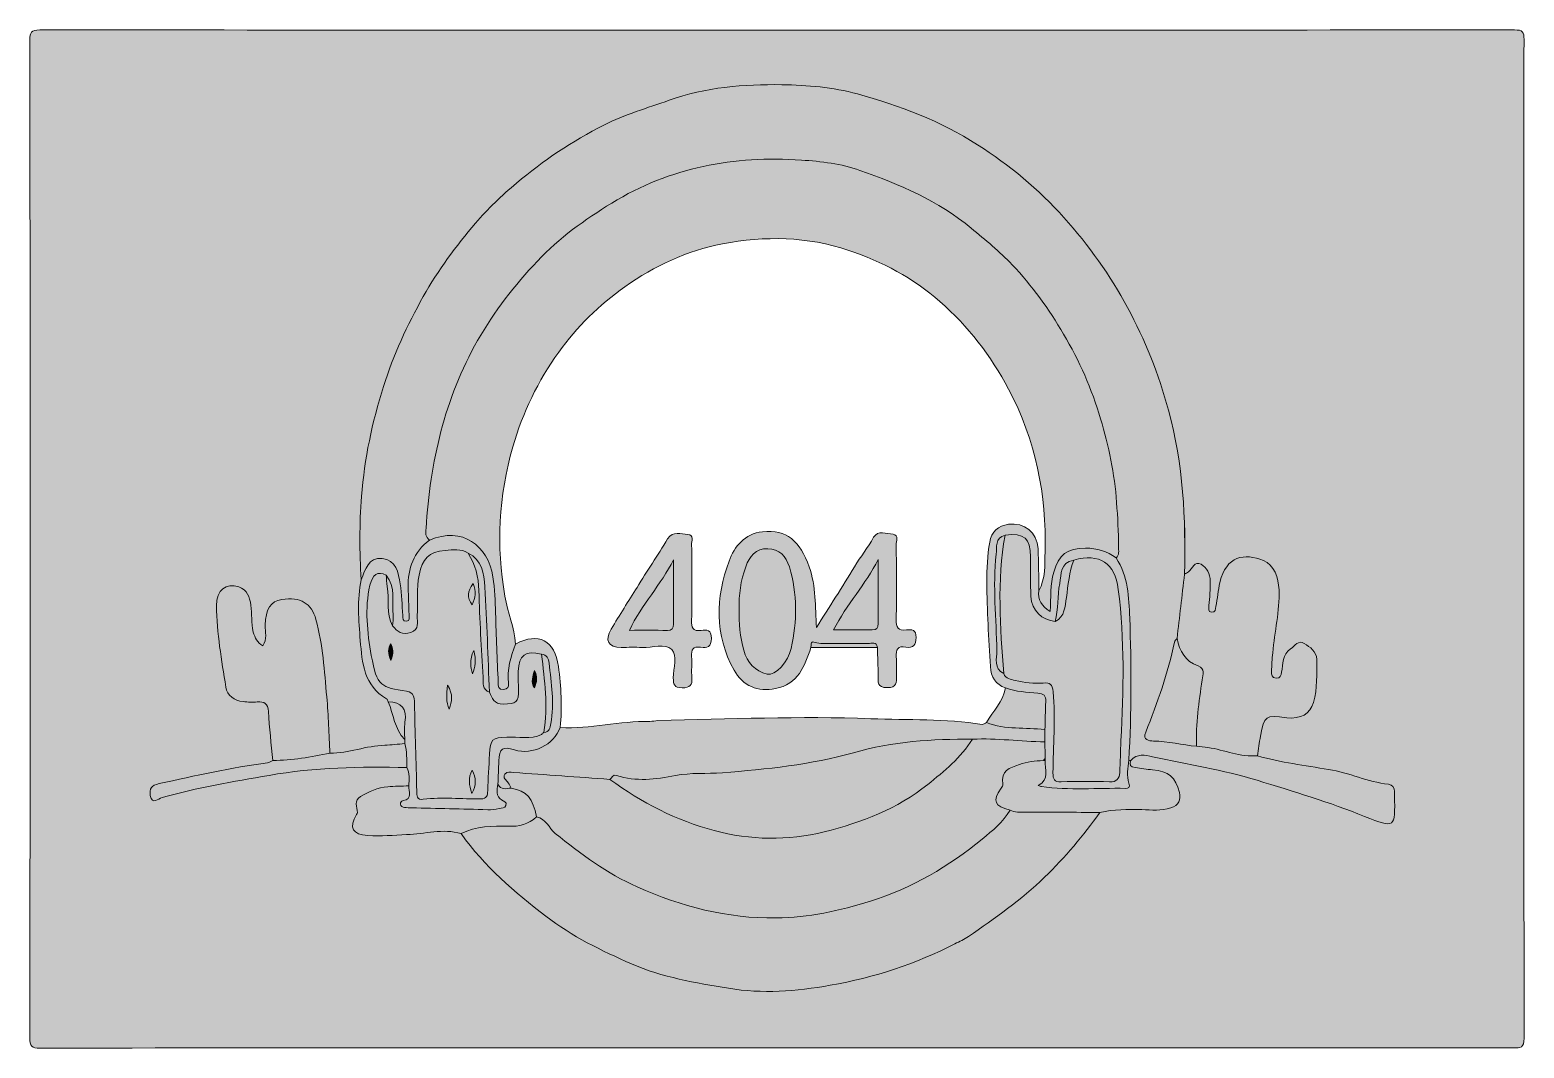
# Model space of a CAD drawing. Header units: inches. Extents: x 674 to 4976, y 599 to 3530.
import ezdxf

# ---------------------------------------------------------------- set-up
doc = ezdxf.new("R2010")
doc.units = ezdxf.units.IN
doc.header["$MEASUREMENT"] = 0
doc.layers.add('Layer 1', color=7, linetype='Continuous')

# ---------------------------------------------------------------- blocks, each defined once
blk = doc.blocks.new('block 2')
at = {"layer": 'Layer 1', "true_color": 0xfefefe}
h = blk.add_hatch(color=7, dxfattribs=at)
edge = h.paths.add_edge_path()
edge.add_spline(control_points=[(2825.9, 599.9), (2118.5, 599.9), (1411.1, 600.1), (703.7, 599.2), (678.7, 599.2), (674.5, 605.1), (674.5, 629), (675.2, 1586.1), (675.2, 2543.3), (674.5, 3500.4), (674.5, 3523.6), (677.7, 3530.5), (703.4, 3530.4), (2118.3, 3529.6), (3533.1, 3529.6), (4947.9, 3530.4), (4971.5, 3530.4), (4975.4, 3525.1), (4975.4, 3502.4), (4974.7, 2544.1), (4974.6, 1585.8), (4975.7, 627.5), (4975.7, 599.7), (4965.9, 599.6), (4944.7, 599.6), (4238.5, 600), (3532.2, 599.9), (2825.9, 599.9)], knot_values=[0, 0, 0, 0, 1, 1, 1, 2, 2, 2, 3, 3, 3, 4, 4, 4, 5, 5, 5, 6, 6, 6, 7, 7, 7, 8, 8, 8, 9, 9, 9, 9], degree=3, periodic=1)
edge = h.paths.add_edge_path()
edge.add_spline(control_points=[(1759.8, 1407.1), (1767.4, 1390), (1766.8, 1372.1), (1765.1, 1354.1), (1744.9, 1353.3), (1724.6, 1353.3), (1704.4, 1351.6), (1675.9, 1349.1), (1650.2, 1337.7), (1626.1, 1323.2), (1607.4, 1312), (1615.5, 1293.7), (1617.2, 1277.4), (1617.4, 1275.6), (1615.2, 1273.5), (1614.2, 1271.6), (1592.6, 1233.2), (1602.3, 1214), (1647.7, 1211.1), (1684.7, 1208.8), (1721.8, 1212.4), (1758.9, 1213.7), (1811.1, 1215.4), (1863.2, 1232.3), (1915.8, 1216.8), (1982.1, 1122), (2069.6, 1048.4), (2160.1, 978.7), (2234.9, 921.1), (2320.2, 879.5), (2406.2, 841.7), (2494.7, 802.7), (2590.9, 787.3), (2685.2, 771.4), (2782.1, 755.2), (2879.7, 762.5), (2978.6, 780.1), (3105.3, 802.5), (3223.8, 841.6), (3337.3, 899.6), (3350.3, 906.3), (3364.1, 911.9), (3376.1, 920.2), (3452.3, 973.1), (3528, 1025.8), (3595.4, 1091.1), (3654.8, 1148.7), (3706.9, 1210.9), (3754.5, 1277.8), (3794.3, 1286.7), (3834.6, 1287), (3875.1, 1285.7), (3903, 1284.8), (3931.2, 1282.1), (3958.8, 1290.7), (3981.8, 1298), (3988.4, 1315.2), (3983.6, 1335.2), (3973.2, 1379.4), (3951.9, 1395.7), (3906.1, 1400.2), (3889.4, 1401.9), (3872.9, 1405.5), (3856.2, 1406.6), (3840.8, 1407.6), (3840.8, 1416.1), (3843.4, 1427.2), (3861.4, 1447.7), (3884.7, 1442.9), (3906.4, 1438.2), (4006.8, 1416.1), (4108.2, 1400.4), (4207.4, 1370.1), (4311.5, 1338.2), (4415.4, 1307), (4516.5, 1266.4), (4604.9, 1230.8), (4605.1, 1231.3), (4602.4, 1327.6), (4602.3, 1331), (4602.2, 1334.3), (4602.3, 1337.7), (4602.6, 1349.8), (4596.7, 1357.5), (4585, 1358.8), (4525.8, 1365.6), (4471.6, 1391.8), (4412.9, 1401.4), (4344.5, 1412.6), (4275.5, 1421.7), (4208.5, 1440.7), (4211.2, 1459.6), (4213, 1478.7), (4216.8, 1497.3), (4229.2, 1557.9), (4229.5, 1557.9), (4292.3, 1550.3), (4332, 1545.5), (4359.8, 1561.4), (4369.3, 1594.1), (4381.2, 1634.9), (4378.9, 1676.7), (4378.8, 1718.3), (4378.7, 1741.3), (4359.4, 1753.6), (4343, 1764.2), (4325.8, 1775.4), (4315.8, 1756.6), (4303.4, 1748.3), (4278.8, 1732), (4282.7, 1705), (4277.5, 1681.5), (4275.4, 1672.1), (4274.9, 1663.4), (4262.1, 1664.3), (4249.6, 1665.2), (4248, 1674), (4248.4, 1683.4), (4249.2, 1701.4), (4250.4, 1719.4), (4252, 1737.3), (4257.4, 1797.8), (4272.5, 1857.2), (4270.2, 1918.4), (4268.9, 1954), (4256.1, 1989.8), (4225.3, 2002.7), (4171.4, 2025.4), (4117.7, 2016.3), (4100.1, 1940), (4094.8, 1917.1), (4092.8, 1893.4), (4088.5, 1870.2), (4087.2, 1863.2), (4087.3, 1852), (4076, 1854), (4065.9, 1855.7), (4067.6, 1864.9), (4068.3, 1873.2), (4070.2, 1896.7), (4073, 1920.4), (4072.3, 1943.9), (4071.8, 1963.4), (4062.6, 1982.7), (4046.1, 1992), (4026.9, 2002.9), (4021.4, 1978.8), (4009.4, 1970.6), (4005.8, 1968.1), (4002, 1965.7), (3998.3, 1963.3), (4002, 2122.5), (3994.6, 2279.9), (3952.2, 2435.5), (3895.2, 2644.9), (3795, 2829.4), (3651.2, 2990.4), (3578.4, 3071.8), (3493.9, 3141.1), (3402.2, 3199.9), (3295.8, 3268.2), (3178, 3312.6), (3056.6, 3346), (2986.1, 3365.3), (2912.4, 3371.5), (2839.4, 3372.6), (2729.3, 3374.1), (2620.2, 3365.8), (2514.8, 3328), (2451.6, 3305.3), (2387.6, 3287.5), (2326.6, 3256.5), (2235.7, 3210.1), (2152.7, 3154.7), (2075.2, 3089.1), (2033, 3053.4), (1992.5, 3015.4), (1957.2, 2973.9), (1901.2, 2908.2), (1849.5, 2838.5), (1806.9, 2762.8), (1760.5, 2680.3), (1721.1, 2594.7), (1692.4, 2504.2), (1659.6, 2401), (1637.5, 2295.9), (1629.2, 2187.5), (1623, 2107.4), (1622.8, 2027.7), (1628.4, 1947.7), (1616.1, 1889.4), (1620.6, 1830.6), (1625.6, 1772.2), (1631.1, 1708.4), (1635.3, 1642.5), (1701.1, 1605), (1703.6, 1603.6), (1704.4, 1599.4), (1706, 1596.5), (1721.3, 1560), (1723.9, 1517.9), (1753.5, 1487.6), (1753.5, 1483.6), (1753.5, 1479.7), (1753.4, 1475.7), (1734.4, 1474.1), (1715.1, 1472.1), (1696.3, 1471.4), (1642.5, 1469.6), (1591.9, 1448.2), (1538.1, 1448.1), (1535.3, 1502.1), (1534.3, 1556.3), (1529.1, 1610.1), (1521.9, 1684.9), (1518.1, 1760.4), (1497.8, 1833.5), (1485.1, 1879.5), (1453.4, 1898.8), (1399.7, 1890.9), (1367.6, 1886.2), (1352.6, 1862.3), (1351.8, 1816.9), (1351.4, 1797.1), (1358.3, 1776.3), (1345.2, 1757.4), (1329.2, 1766.4), (1322.3, 1779.7), (1317.6, 1797.1), (1310.6, 1822.8), (1314.7, 1848.8), (1310.6, 1874.3), (1307, 1897.5), (1300.4, 1918.8), (1275.5, 1927.3), (1238.9, 1939.8), (1211.6, 1918.2), (1211.8, 1872.8), (1212.1, 1794), (1226.4, 1716.3), (1238.6, 1638.7), (1242.5, 1614.1), (1262.8, 1599.5), (1288.5, 1596.6), (1301.9, 1595.1), (1315.6, 1594.8), (1329, 1595.7), (1349.2, 1597), (1359.8, 1591.9), (1361.1, 1568.4), (1363.5, 1521.3), (1369.3, 1474.3), (1373.7, 1427.3), (1368.7, 1425), (1364, 1421.3), (1358.9, 1420.6), (1253.6, 1406.8), (1150.3, 1382.9), (1046.6, 1360.6), (1024.2, 1355.8), (1017.5, 1345.9), (1021.1, 1326.5), (1026.3, 1298.4), (1045, 1317.4), (1054.8, 1320.2), (1155.9, 1349.2), (1259.9, 1366.1), (1362.9, 1384.4), (1493.5, 1407.6), (1626.9, 1409.4), (1759.8, 1407.1)], knot_values=[0, 0, 0, 0, 1, 1, 1, 2, 2, 2, 3, 3, 3, 4, 4, 4, 5, 5, 5, 6, 6, 6, 7, 7, 7, 8, 8, 8, 9, 9, 9, 10, 10, 10, 11, 11, 11, 12, 12, 12, 13, 13, 13, 14, 14, 14, 15, 15, 15, 16, 16, 16, 17, 17, 17, 18, 18, 18, 19, 19, 19, 20, 20, 20, 21, 21, 21, 22, 22, 22, 23, 23, 23, 24, 24, 24, 25, 25, 25, 26, 26, 26, 27, 27, 27, 28, 28, 28, 29, 29, 29, 30, 30, 30, 31, 31, 31, 32, 32, 32, 33, 33, 33, 34, 34, 34, 35, 35, 35, 36, 36, 36, 37, 37, 37, 38, 38, 38, 39, 39, 39, 40, 40, 40, 41, 41, 41, 42, 42, 42, 43, 43, 43, 44, 44, 44, 45, 45, 45, 46, 46, 46, 47, 47, 47, 48, 48, 48, 49, 49, 49, 50, 50, 50, 51, 51, 51, 52, 52, 52, 53, 53, 53, 54, 54, 54, 55, 55, 55, 56, 56, 56, 57, 57, 57, 58, 58, 58, 59, 59, 59, 60, 60, 60, 61, 61, 61, 62, 62, 62, 63, 63, 63, 64, 64, 64, 65, 65, 65, 66, 66, 66, 67, 67, 67, 68, 68, 68, 69, 69, 69, 70, 70, 70, 71, 71, 71, 72, 72, 72, 73, 73, 73, 74, 74, 74, 75, 75, 75, 76, 76, 76, 77, 77, 77, 78, 78, 78, 79, 79, 79, 80, 80, 80, 81, 81, 81, 82, 82, 82, 83, 83, 83, 84, 84, 84, 85, 85, 85, 86, 86, 86, 87, 87, 87, 88, 88, 88, 89, 89, 89, 90, 90, 90, 90], degree=3, periodic=1)
at = {"layer": 'Layer 1', "true_color": 0x6969f9}
h = blk.add_hatch(color=171, dxfattribs=at)
edge = h.paths.add_edge_path()
edge.add_spline(control_points=[(4208.5, 1440.7), (4275.5, 1421.7), (4344.5, 1412.6), (4412.9, 1401.4), (4471.6, 1391.8), (4525.8, 1365.6), (4585, 1358.8), (4596.7, 1357.5), (4602.6, 1349.8), (4602.3, 1337.7), (4602.2, 1334.3), (4602.3, 1331), (4602.4, 1327.6), (4605.1, 1231.3), (4604.9, 1230.8), (4516.5, 1266.4), (4415.4, 1307), (4311.5, 1338.2), (4207.4, 1370.1), (4108.2, 1400.4), (4006.8, 1416.1), (3906.4, 1438.2), (3884.7, 1442.9), (3861.4, 1447.7), (3843.4, 1427.2), (3841.4, 1427.4), (3839.5, 1427.6), (3837.6, 1427.8), (3846.4, 1564.4), (3845.1, 1701.1), (3840.4, 1837.7), (3838.3, 1897), (3835.6, 1957.6), (3801.1, 2010.2), (3811.7, 2018.9), (3808, 2031), (3808.1, 2041.8), (3808.3, 2084.6), (3805.7, 2127.2), (3802.7, 2170), (3796.8, 2252.4), (3779.9, 2332.4), (3756.7, 2411), (3731.5, 2496.6), (3695.2, 2577.5), (3649.9, 2654.8), (3607.6, 2726.9), (3559.2, 2794.2), (3502, 2854.5), (3466, 2892.5), (3424.9, 2925.8), (3384.4, 2959.4), (3289.2, 3038.4), (3177.7, 3085.3), (3063.9, 3126.1), (3010.9, 3145.1), (2952, 3151.8), (2895.2, 3155.6), (2701.4, 3168.7), (2517.8, 3135.3), (2349.3, 3031.7), (2271.4, 2983.8), (2198.5, 2931.6), (2135.3, 2864.8), (2069.2, 2795), (2011.3, 2720.3), (1963.4, 2636.3), (1867.4, 2468.2), (1827.1, 2285.9), (1814.8, 2095.4), (1814, 2083.3), (1812, 2070.1), (1824.6, 2061.5), (1779.3, 2027.1), (1761.7, 1980.2), (1763.4, 1924.7), (1764.2, 1898.8), (1765.3, 1873), (1765.8, 1847.1), (1766, 1839.9), (1770.2, 1829.3), (1758.8, 1827.9), (1747, 1826.4), (1748.6, 1837.7), (1748, 1844.6), (1745.3, 1874.9), (1745.2, 1905.5), (1740.5, 1935.4), (1735.6, 1967.8), (1728.5, 2004.7), (1688.6, 2009), (1648.5, 2013.3), (1640.2, 1976.6), (1628.4, 1947.7), (1622.8, 2027.7), (1623, 2107.4), (1629.2, 2187.5), (1637.5, 2295.9), (1659.6, 2401), (1692.4, 2504.2), (1721.1, 2594.7), (1760.5, 2680.3), (1806.9, 2762.8), (1849.5, 2838.5), (1901.2, 2908.2), (1957.2, 2973.9), (1992.5, 3015.4), (2033, 3053.4), (2075.2, 3089.1), (2152.7, 3154.7), (2235.7, 3210.1), (2326.6, 3256.5), (2387.6, 3287.5), (2451.6, 3305.3), (2514.8, 3328), (2620.2, 3365.8), (2729.3, 3374.1), (2839.4, 3372.6), (2912.4, 3371.5), (2986.1, 3365.3), (3056.6, 3346), (3178, 3312.6), (3295.8, 3268.2), (3402.2, 3199.9), (3493.9, 3141.1), (3578.4, 3071.8), (3651.2, 2990.4), (3795, 2829.4), (3895.2, 2644.9), (3952.2, 2435.5), (3994.6, 2279.9), (4002, 2122.5), (3998.2, 1963.3), (3991, 1901.6), (3983.8, 1840), (3976.6, 1778.3), (3973.9, 1774.8), (3969.7, 1771.6), (3968.9, 1767.8), (3951, 1678.4), (3919.8, 1593.3), (3886.5, 1508.9), (3877, 1484.8), (3895.8, 1483.8), (3909, 1483.3), (3950.6, 1481.8), (3991.1, 1472.2), (4032.3, 1468), (4043.3, 1466.8), (4054.5, 1466), (4065.5, 1464.5), (4113.4, 1458), (4158.7, 1436.2), (4208.5, 1440.7)], knot_values=[0, 0, 0, 0, 1, 1, 1, 2, 2, 2, 3, 3, 3, 4, 4, 4, 5, 5, 5, 6, 6, 6, 7, 7, 7, 8, 8, 8, 9, 9, 9, 10, 10, 10, 11, 11, 11, 12, 12, 12, 13, 13, 13, 14, 14, 14, 15, 15, 15, 16, 16, 16, 17, 17, 17, 18, 18, 18, 19, 19, 19, 20, 20, 20, 21, 21, 21, 22, 22, 22, 23, 23, 23, 24, 24, 24, 25, 25, 25, 26, 26, 26, 27, 27, 27, 28, 28, 28, 29, 29, 29, 30, 30, 30, 31, 31, 31, 32, 32, 32, 33, 33, 33, 34, 34, 34, 35, 35, 35, 36, 36, 36, 37, 37, 37, 38, 38, 38, 39, 39, 39, 40, 40, 40, 41, 41, 41, 42, 42, 42, 43, 43, 43, 44, 44, 44, 45, 45, 45, 46, 46, 46, 47, 47, 47, 48, 48, 48, 49, 49, 49, 50, 50, 50, 51, 51, 51, 51], degree=3, periodic=1)
at = {"layer": 'Layer 1', "true_color": 0x9381ea}
h = blk.add_hatch(color=181, dxfattribs=at)
edge = h.paths.add_edge_path()
edge.add_spline(control_points=[(2072.6, 1762.3), (2058.7, 1726), (2047.5, 1689.2), (2052.3, 1649.4), (2053.5, 1639.4), (2050.1, 1632.1), (2037.9, 1631.3), (2021.7, 1630.2), (2022.9, 1641.7), (2022.5, 1651.5), (2019.8, 1718), (2017, 1784.6), (2014.9, 1851.2), (2013.9, 1886.2), (2013.1, 1921.1), (2007.4, 1955.8), (1992.7, 2045.8), (1919.5, 2102.8), (1824.6, 2061.5), (1812, 2070.1), (1814, 2083.3), (1814.8, 2095.4), (1827.1, 2285.9), (1867.4, 2468.2), (1963.4, 2636.3), (2011.3, 2720.3), (2069.2, 2795), (2135.3, 2864.8), (2198.5, 2931.6), (2271.4, 2983.8), (2349.3, 3031.7), (2517.8, 3135.3), (2701.4, 3168.7), (2895.2, 3155.6), (2952, 3151.8), (3010.9, 3145.1), (3063.9, 3126.1), (3177.7, 3085.3), (3289.2, 3038.4), (3384.4, 2959.4), (3424.9, 2925.8), (3466, 2892.5), (3502, 2854.5), (3559.2, 2794.2), (3607.6, 2726.9), (3649.9, 2654.8), (3695.2, 2577.5), (3731.5, 2496.6), (3756.7, 2411), (3779.9, 2332.4), (3796.8, 2252.4), (3802.7, 2170), (3805.7, 2127.2), (3808.3, 2084.6), (3808.1, 2041.8), (3808, 2031), (3811.7, 2018.9), (3801.1, 2010.2), (3775.1, 2030), (3745.7, 2038.5), (3713.3, 2038.7), (3661.2, 2039.1), (3635.1, 2019), (3621.6, 1969.3), (3611.9, 1933.7), (3613.8, 1897), (3611.4, 1856.1), (3585.9, 1871.9), (3575.5, 1890.1), (3578.9, 1915.9), (3598.4, 1951), (3595.6, 1990.7), (3596.6, 2027.8), (3601.4, 2192.4), (3569.8, 2349), (3491.8, 2496.4), (3440.6, 2593), (3375.1, 2677), (3293.9, 2748.5), (3217.3, 2816), (3127.3, 2863.3), (3031.5, 2895.8), (2913.1, 2936.1), (2789.8, 2937.8), (2667.9, 2914.3), (2565.8, 2894.7), (2473, 2851.3), (2387.2, 2791), (2312.6, 2738.6), (2249.1, 2675.6), (2196.7, 2602.5), (2137.4, 2519.9), (2092.9, 2428.8), (2064.7, 2330.2), (2024.1, 2188.6), (2016.3, 2045.6), (2041.8, 1900.3), (2050, 1853.7), (2069.2, 1809.8), (2072.6, 1762.3)], knot_values=[0, 0, 0, 0, 1, 1, 1, 2, 2, 2, 3, 3, 3, 4, 4, 4, 5, 5, 5, 6, 6, 6, 7, 7, 7, 8, 8, 8, 9, 9, 9, 10, 10, 10, 11, 11, 11, 12, 12, 12, 13, 13, 13, 14, 14, 14, 15, 15, 15, 16, 16, 16, 17, 17, 17, 18, 18, 18, 19, 19, 19, 20, 20, 20, 21, 21, 21, 22, 22, 22, 23, 23, 23, 24, 24, 24, 25, 25, 25, 26, 26, 26, 27, 27, 27, 28, 28, 28, 29, 29, 29, 30, 30, 30, 31, 31, 31, 32, 32, 32, 33, 33, 33, 33], degree=3, periodic=1)
at = {"layer": 'Layer 1', "true_color": 0x674326}
h = blk.add_hatch(color=49, dxfattribs=at)
edge = h.paths.add_edge_path()
edge.add_spline(control_points=[(3578.9, 1915.9), (3575.5, 1890.1), (3585.9, 1871.9), (3611.4, 1856.1), (3613.8, 1897), (3611.9, 1933.7), (3621.6, 1969.3), (3635.1, 2019), (3661.2, 2039.1), (3713.3, 2038.7), (3745.7, 2038.5), (3775.1, 2030), (3801.1, 2010.2), (3835.6, 1957.6), (3838.3, 1897), (3840.4, 1837.7), (3845.1, 1701.1), (3846.4, 1564.4), (3837.6, 1427.8), (3835.1, 1405.7), (3830.9, 1383.1), (3838.1, 1361.5), (3842.2, 1349.4), (3836.5, 1346.8), (3828, 1346.9), (3747.3, 1348.4), (3666.5, 1341.1), (3586, 1352), (3583.9, 1352.2), (3581.9, 1353.5), (3576.8, 1355.5), (3612.5, 1372.1), (3594.1, 1402.2), (3597.4, 1427), (3597.3, 1429.3), (3597.1, 1431.5), (3596.9, 1433.7), (3596.7, 1449.6), (3596.4, 1465.5), (3596.2, 1481.3), (3596.2, 1492.8), (3596.3, 1504.2), (3596.3, 1515.6), (3597.1, 1542.6), (3597.1, 1569.7), (3599, 1596.6), (3600.3, 1614.8), (3592.1, 1619.4), (3575.7, 1620.7), (3544.4, 1623.3), (3512.7, 1625.4), (3482.6, 1636.1), (3454.2, 1646.7), (3441.3, 1666.3), (3439.3, 1697.5), (3434.1, 1778.5), (3430, 1859.6), (3429.1, 1940.7), (3428.7, 1979.2), (3430.9, 2017.4), (3437.4, 2055.3), (3442.7, 2086.1), (3461.1, 2103.3), (3491.4, 2107.1), (3537.4, 2113), (3574, 2083.8), (3576.6, 2037.6), (3578.8, 1997.1), (3578.2, 1956.5), (3578.9, 1915.9)], knot_values=[0, 0, 0, 0, 1, 1, 1, 2, 2, 2, 3, 3, 3, 4, 4, 4, 5, 5, 5, 6, 6, 6, 7, 7, 7, 8, 8, 8, 9, 9, 9, 10, 10, 10, 11, 11, 11, 12, 12, 12, 13, 13, 13, 14, 14, 14, 15, 15, 15, 16, 16, 16, 17, 17, 17, 18, 18, 18, 19, 19, 19, 20, 20, 20, 21, 21, 21, 22, 22, 22, 23, 23, 23, 23], degree=3, periodic=1)
edge = h.paths.add_edge_path()
edge.add_spline(control_points=[(3477.7, 1677.3), (3483.9, 1662.4), (3497.9, 1660.7), (3511, 1657.7), (3537.5, 1651.6), (3564.6, 1648.3), (3591.7, 1650.1), (3611.7, 1651.5), (3617.8, 1646.4), (3619.9, 1624.9), (3627.6, 1546.9), (3619.9, 1469.2), (3619.5, 1391.4), (3619.4, 1372.6), (3623, 1365.3), (3643.2, 1365.9), (3689.5, 1367.3), (3735.9, 1367.8), (3782.1, 1365.8), (3803.7, 1364.9), (3810.7, 1374.6), (3811.6, 1392.6), (3813.3, 1423), (3813.6, 1453.5), (3815.2, 1483.9), (3822.9, 1629.4), (3825.7, 1774.9), (3807.6, 1919.9), (3798.1, 1996), (3753.8, 2024.6), (3679.5, 2004.1), (3639.5, 1997.9), (3643.8, 1962.9), (3638.9, 1936.8), (3632.2, 1900.9), (3634.6, 1863.5), (3626.2, 1827.4), (3587.5, 1831.1), (3558.3, 1859.2), (3556, 1899.1), (3553.8, 1937.1), (3555.1, 1975.4), (3554.8, 2013.6), (3554.3, 2067.9), (3537.7, 2082), (3481.6, 2076.3), (3451.2, 2068.2), (3458.6, 2040.8), (3456.3, 2021.2), (3445.4, 1928.4), (3456.6, 1835.2), (3457.8, 1742.2), (3458.1, 1722.4), (3448.2, 1691.5), (3477.7, 1677.3)], knot_values=[0, 0, 0, 0, 1, 1, 1, 2, 2, 2, 3, 3, 3, 4, 4, 4, 5, 5, 5, 6, 6, 6, 7, 7, 7, 8, 8, 8, 9, 9, 9, 10, 10, 10, 11, 11, 11, 12, 12, 12, 13, 13, 13, 14, 14, 14, 15, 15, 15, 16, 16, 16, 17, 17, 17, 18, 18, 18, 18], degree=3, periodic=1)
h = blk.add_hatch(color=49, dxfattribs=at)
edge = h.paths.add_edge_path()
edge.add_spline(control_points=[(1628.4, 1947.7), (1640.2, 1976.6), (1648.5, 2013.3), (1688.6, 2009), (1728.5, 2004.7), (1735.6, 1967.8), (1740.5, 1935.4), (1745.2, 1905.5), (1745.3, 1874.9), (1748, 1844.6), (1748.6, 1837.7), (1747, 1826.4), (1758.8, 1827.9), (1770.2, 1829.3), (1766, 1839.9), (1765.8, 1847.1), (1765.3, 1873), (1764.2, 1898.8), (1763.4, 1924.7), (1761.7, 1980.2), (1779.3, 2027.1), (1824.6, 2061.5), (1919.5, 2102.8), (1992.7, 2045.8), (2007.4, 1955.8), (2013.1, 1921.1), (2013.9, 1886.2), (2014.9, 1851.2), (2017, 1784.6), (2019.8, 1718), (2022.5, 1651.5), (2022.9, 1641.7), (2021.7, 1630.2), (2037.9, 1631.3), (2050.1, 1632.1), (2053.5, 1639.4), (2052.3, 1649.4), (2047.5, 1689.2), (2058.7, 1726), (2072.6, 1762.4), (2138.5, 1798.1), (2185.7, 1772.8), (2195.9, 1697.8), (2203.8, 1639.4), (2207.2, 1581), (2201.2, 1522.3), (2183.2, 1472.1), (2121.1, 1441.7), (2069.7, 1457.9), (2035.3, 1468.7), (2025.9, 1462), (2024.5, 1426.1), (2023.7, 1403.7), (2022.6, 1381.3), (2021.6, 1358.9), (2018.8, 1342.2), (2015.8, 1324.8), (2032.2, 1313.6), (2038.7, 1309.1), (2047.7, 1308), (2045, 1297.7), (2042.3, 1287.4), (2032, 1291.7), (2025.2, 1289.3), (2014.5, 1285.5), (2003.7, 1285.1), (1992.3, 1285.4), (1919.3, 1287.8), (1846.3, 1289.2), (1773.2, 1291), (1766.5, 1291.1), (1759.7, 1291.2), (1753, 1291.9), (1747.1, 1292.5), (1742.1, 1295.1), (1741.5, 1301.8), (1741.2, 1306.6), (1743.5, 1310.9), (1748.6, 1311.7), (1778.2, 1316.5), (1763.6, 1338.4), (1765.1, 1354.1), (1766.8, 1372.1), (1767.4, 1390), (1759.8, 1407.1), (1758.4, 1430), (1761.1, 1453.3), (1753.4, 1475.7), (1753.5, 1479.7), (1753.5, 1483.6), (1753.5, 1487.6), (1753.6, 1504.3), (1751.5, 1521.2), (1754.2, 1537.4), (1760.7, 1576.6), (1744.4, 1595), (1706, 1596.5), (1704.4, 1599.4), (1703.6, 1603.6), (1701.1, 1605), (1635.3, 1642.5), (1631.1, 1708.4), (1625.6, 1772.2), (1620.6, 1830.6), (1616.1, 1889.4), (1628.4, 1947.7)], knot_values=[0, 0, 0, 0, 1, 1, 1, 2, 2, 2, 3, 3, 3, 4, 4, 4, 5, 5, 5, 6, 6, 6, 7, 7, 7, 8, 8, 8, 9, 9, 9, 10, 10, 10, 11, 11, 11, 12, 12, 12, 13, 13, 13, 14, 14, 14, 15, 15, 15, 16, 16, 16, 17, 17, 17, 18, 18, 18, 19, 19, 19, 20, 20, 20, 21, 21, 21, 22, 22, 22, 23, 23, 23, 24, 24, 24, 25, 25, 25, 26, 26, 26, 27, 27, 27, 28, 28, 28, 29, 29, 29, 30, 30, 30, 31, 31, 31, 32, 32, 32, 33, 33, 33, 34, 34, 34, 35, 35, 35, 35], degree=3, periodic=1)
edge = h.paths.add_edge_path()
edge.add_spline(control_points=[(2154, 1508.6), (2154, 1508.6), (2153.8, 1508.2), (2153.8, 1508.2), (2171, 1508.5), (2171.5, 1521.2), (2174, 1533.7), (2185.4, 1592.1), (2175.2, 1649.8), (2168.8, 1707.6), (2167.4, 1720.6), (2162.9, 1731.8), (2147.3, 1733.2), (2100.7, 1744.6), (2081.7, 1730.7), (2080.3, 1683.6), (2079.8, 1666.9), (2080.7, 1650), (2080.9, 1633.2), (2081.3, 1593.6), (2075.6, 1589.8), (2036.6, 1589.7), (2011.4, 1589.7), (2005.1, 1606.3), (1997.4, 1623.7), (1993.1, 1724.9), (1990, 1826.2), (1983.8, 1927.3), (1981.5, 1964.9), (1976.4, 2004.4), (1935.7, 2024.5), (1915, 2037.1), (1892.2, 2034), (1870.1, 2032), (1822.5, 2027.8), (1803.7, 2008.4), (1794.7, 1961.2), (1787.2, 1922), (1792.1, 1882.6), (1789.7, 1843.3), (1788.6, 1825.6), (1797.3, 1804.3), (1770.6, 1795.5), (1747, 1787.7), (1731.8, 1797.7), (1718.5, 1815), (1719.2, 1825.1), (1721.3, 1835.3), (1720.3, 1845.2), (1716.2, 1884.2), (1728.3, 1926.2), (1700.4, 1961.2), (1675.2, 1972.2), (1661, 1964.3), (1653.3, 1931.6), (1637.6, 1864.2), (1645.9, 1795.9), (1657.3, 1729.9), (1673, 1638.9), (1687.5, 1637.7), (1758.3, 1626.4), (1781.2, 1622.7), (1780.9, 1609.3), (1781.3, 1592.8), (1783.5, 1508.3), (1786.1, 1423.7), (1788.1, 1339.2), (1788.4, 1325.8), (1787.9, 1313.1), (1806.7, 1315.4), (1861.9, 1322.1), (1917.2, 1316), (1972.4, 1316.6), (1990.2, 1316.8), (1992, 1326.4), (1992.4, 1340.4), (1993.6, 1375.3), (1995.9, 1410.2), (1997.3, 1445.2), (1999.1, 1487.7), (2005.2, 1493.5), (2047.3, 1494.5), (2080.8, 1495.3), (2115.1, 1487.3), (2147.5, 1502.1), (2149.7, 1504.3), (2151.8, 1506.4), (2154, 1508.6)], knot_values=[0, 0, 0, 0, 1, 1, 1, 2, 2, 2, 3, 3, 3, 4, 4, 4, 5, 5, 5, 6, 6, 6, 7, 7, 7, 8, 8, 8, 9, 9, 9, 10, 10, 10, 11, 11, 11, 12, 12, 12, 13, 13, 13, 14, 14, 14, 15, 15, 15, 16, 16, 16, 17, 17, 17, 18, 18, 18, 19, 19, 19, 20, 20, 20, 21, 21, 21, 22, 22, 22, 23, 23, 23, 24, 24, 24, 25, 25, 25, 26, 26, 26, 27, 27, 27, 28, 28, 28, 29, 29, 29, 29], degree=3, periodic=1)
h = blk.add_hatch(color=49, dxfattribs=at)
edge = h.paths.add_edge_path()
edge.add_spline(control_points=[(2579.6, 1942.6), (2579.6, 1905.3), (2580.6, 1868), (2579.2, 1830.8), (2578.5, 1810.1), (2582.4, 1798.3), (2606.5, 1801.6), (2622.7, 1803.8), (2636.7, 1804.2), (2636.3, 1778.7), (2635.9, 1754), (2624.6, 1750), (2605.3, 1753), (2583.5, 1756.3), (2577.8, 1746.5), (2579.3, 1726.3), (2580.8, 1706.1), (2578.3, 1685.6), (2579.9, 1665.4), (2581.7, 1643.5), (2574.7, 1636.4), (2551.8, 1636.4), (2528.8, 1636.4), (2526.7, 1646.3), (2526.6, 1665), (2526.6, 1692.9), (2539.1, 1729.5), (2521.9, 1746.6), (2503.2, 1765.2), (2466.2, 1751.3), (2437.2, 1752.7), (2417, 1753.6), (2396.6, 1752.8), (2376.3, 1752.8), (2339.5, 1752.9), (2328.4, 1772.8), (2347.9, 1805.4), (2372.1, 1845.8), (2397.1, 1885.7), (2422.2, 1925.6), (2451.3, 1972.1), (2481.2, 2018.3), (2510.2, 2065), (2525.4, 2089.6), (2549.1, 2078.3), (2568.6, 2077.7), (2587.3, 2077.2), (2578.9, 2058.3), (2579.2, 2047.6), (2580.3, 2012.6), (2579.6, 1977.6), (2579.6, 1942.6)], knot_values=[0, 0, 0, 0, 1, 1, 1, 2, 2, 2, 3, 3, 3, 4, 4, 4, 5, 5, 5, 6, 6, 6, 7, 7, 7, 8, 8, 8, 9, 9, 9, 10, 10, 10, 11, 11, 11, 12, 12, 12, 13, 13, 13, 14, 14, 14, 15, 15, 15, 16, 16, 16, 17, 17, 17, 17], degree=3, periodic=1)
edge = h.paths.add_edge_path()
edge.add_spline(control_points=[(2527.1, 2005.1), (2491.4, 1933.2), (2435.3, 1876.2), (2400.2, 1801.9), (2440, 1801.9), (2474.8, 1802.2), (2509.6, 1801.7), (2522.9, 1801.5), (2527.3, 1807.1), (2527.2, 1819.9), (2526.9, 1881.6), (2527.1, 1943.4), (2527.1, 2005.1)], knot_values=[0, 0, 0, 0, 1, 1, 1, 2, 2, 2, 3, 3, 3, 4, 4, 4, 4], degree=3, periodic=1)
h = blk.add_hatch(color=49, dxfattribs=at)
edge = h.paths.add_edge_path()
edge.add_spline(control_points=[(2922.6, 1752.4), (2905, 1699), (2885.7, 1647.1), (2820.9, 1634), (2769.6, 1623.6), (2726.7, 1641.9), (2701.4, 1687.6), (2644.8, 1789.6), (2648.6, 1896.1), (2687.1, 2001.4), (2702.4, 2043), (2731.7, 2079.7), (2783.6, 2085.8), (2852.6, 2094), (2891.9, 2058.4), (2917.9, 1984.3), (2937.4, 1928.8), (2935.4, 1869.9), (2938.6, 1810.1), (2975.3, 1868.4), (3012.6, 1926.3), (3048.4, 1985.1), (3065.9, 2013.8), (3086.4, 2040.5), (3103.2, 2069.9), (3115.1, 2090.8), (3140.8, 2080.4), (3159.4, 2078.3), (3176.2, 2076.4), (3168.2, 2058), (3168.3, 2047.1), (3169, 1976), (3169.5, 1904.8), (3168.2, 1833.7), (3167.8, 1811), (3173, 1799.6), (3197.8, 1803), (3213.4, 1805.2), (3225.9, 1804.2), (3225.4, 1781.3), (3224.9, 1759.3), (3217.7, 1749.9), (3195.8, 1753.8), (3172.4, 1757.8), (3166.6, 1746.3), (3168.4, 1725.3), (3169.9, 1707.3), (3168.2, 1689.1), (3168.8, 1671.1), (3169.5, 1652), (3171, 1637), (3142.2, 1637), (3112.8, 1637), (3116.3, 1653.1), (3116.2, 1671.5), (3116.1, 1698.5), (3114.8, 1725.5), (3114.1, 1752.5), (3111.7, 1770.8), (3097.3, 1763.7), (3087.7, 1763.9), (3054, 1764.7), (3020.4, 1764.1), (2986.7, 1764.3), (2971, 1764.4), (2954.9, 1762.7), (2939.9, 1766.1), (2924, 1769.7), (2924.5, 1771.9), (2922.6, 1752.4)], knot_values=[0, 0, 0, 0, 1, 1, 1, 2, 2, 2, 3, 3, 3, 4, 4, 4, 5, 5, 5, 6, 6, 6, 7, 7, 7, 8, 8, 8, 9, 9, 9, 10, 10, 10, 11, 11, 11, 12, 12, 12, 13, 13, 13, 14, 14, 14, 15, 15, 15, 16, 16, 16, 17, 17, 17, 18, 18, 18, 19, 19, 19, 20, 20, 20, 21, 21, 21, 22, 22, 22, 23, 23, 23, 23], degree=3, periodic=1)
edge = h.paths.add_edge_path()
edge.add_spline(control_points=[(2716.2, 1863.4), (2714.5, 1822.2), (2718.9, 1783.1), (2729.2, 1744.6), (2738.7, 1708.8), (2762.4, 1684.8), (2796.7, 1675.7), (2819.7, 1669.6), (2857.8, 1712), (2865.9, 1749.8), (2882.6, 1828.2), (2884.6, 1906.7), (2860.6, 1984.3), (2851.1, 2015), (2832.3, 2036.6), (2798.3, 2037), (2763.8, 2037.5), (2745.8, 2014.7), (2735.1, 1985), (2720.8, 1945.3), (2714.5, 1904.2), (2716.2, 1863.4)], knot_values=[0, 0, 0, 0, 1, 1, 1, 2, 2, 2, 3, 3, 3, 4, 4, 4, 5, 5, 5, 6, 6, 6, 7, 7, 7, 7], degree=3, periodic=1)
edge = h.paths.add_edge_path()
edge.add_spline(control_points=[(3116.4, 2005.9), (3080.5, 1934.4), (3025.1, 1876.8), (2988, 1803), (3027.8, 1803), (3063.5, 1803.3), (3099.2, 1802.9), (3112.6, 1802.7), (3116.6, 1808.6), (3116.5, 1821.3), (3116.2, 1882.8), (3116.4, 1944.4), (3116.4, 2005.9)], knot_values=[0, 0, 0, 0, 1, 1, 1, 2, 2, 2, 3, 3, 3, 4, 4, 4, 4], degree=3, periodic=1)
at = {"layer": 'Layer 1', "true_color": 0xfefefe}
h = blk.add_hatch(color=7, dxfattribs=at)
edge = h.paths.add_edge_path()
edge.add_spline(control_points=[(3481.6, 2076.3), (3457.9, 1943.5), (3467.7, 1810.3), (3477.7, 1677.3), (3448.2, 1691.5), (3458.1, 1722.4), (3457.8, 1742.2), (3456.6, 1835.2), (3445.4, 1928.4), (3456.3, 2021.2), (3458.6, 2040.8), (3451.2, 2068.2), (3481.6, 2076.3)], knot_values=[0, 0, 0, 0, 1, 1, 1, 2, 2, 2, 3, 3, 3, 4, 4, 4, 4], degree=3, periodic=1)
at = {"layer": 'Layer 1', "true_color": 0x758bbc}
h = blk.add_hatch(color=163, dxfattribs=at)
edge = h.paths.add_edge_path()
edge.add_spline(control_points=[(3481.6, 2076.3), (3537.7, 2082), (3554.3, 2067.9), (3554.8, 2013.6), (3555.1, 1975.4), (3553.8, 1937.1), (3556, 1899.1), (3558.3, 1859.2), (3587.5, 1831.1), (3626.2, 1827.4), (3654.1, 1842.2), (3654.2, 1870.6), (3658, 1896), (3663.4, 1932.4), (3665.8, 1969.3), (3679.5, 2004.1), (3753.8, 2024.6), (3798.1, 1996), (3807.6, 1919.9), (3825.7, 1774.9), (3822.9, 1629.4), (3815.2, 1483.9), (3813.6, 1453.5), (3813.3, 1423), (3811.6, 1392.6), (3810.7, 1374.6), (3803.7, 1364.9), (3782.1, 1365.8), (3735.9, 1367.8), (3689.5, 1367.3), (3643.2, 1365.9), (3623, 1365.3), (3619.4, 1372.6), (3619.5, 1391.4), (3619.9, 1469.2), (3627.6, 1546.9), (3619.9, 1624.9), (3617.8, 1646.4), (3611.7, 1651.5), (3591.7, 1650.1), (3564.6, 1648.3), (3537.5, 1651.6), (3511, 1657.7), (3497.9, 1660.7), (3483.9, 1662.4), (3477.7, 1677.3), (3467.7, 1810.3), (3457.9, 1943.5), (3481.6, 2076.3)], knot_values=[0, 0, 0, 0, 1, 1, 1, 2, 2, 2, 3, 3, 3, 4, 4, 4, 5, 5, 5, 6, 6, 6, 7, 7, 7, 8, 8, 8, 9, 9, 9, 10, 10, 10, 11, 11, 11, 12, 12, 12, 13, 13, 13, 14, 14, 14, 15, 15, 15, 16, 16, 16, 16], degree=3, periodic=1)
at = {"layer": 'Layer 1', "true_color": 0x7588bc}
h = blk.add_hatch(color=163, dxfattribs=at)
edge = h.paths.add_edge_path()
edge.add_spline(control_points=[(2147.5, 1502.1), (2115.1, 1487.3), (2080.8, 1495.3), (2047.3, 1494.5), (2005.2, 1493.5), (1999.1, 1487.7), (1997.3, 1445.2), (1995.9, 1410.2), (1993.6, 1375.3), (1992.4, 1340.4), (1992, 1326.4), (1990.2, 1316.8), (1972.4, 1316.6), (1917.2, 1316), (1861.9, 1322.1), (1806.7, 1315.4), (1787.9, 1313.1), (1788.4, 1325.8), (1788.1, 1339.2), (1786.1, 1423.7), (1783.5, 1508.3), (1781.3, 1592.8), (1780.9, 1609.3), (1781.2, 1622.7), (1758.3, 1626.4), (1687.5, 1637.7), (1673, 1638.9), (1657.3, 1729.9), (1645.9, 1795.9), (1637.6, 1864.2), (1653.3, 1931.6), (1661, 1964.3), (1675.2, 1972.2), (1700.4, 1961.2), (1701.1, 1950.2), (1700.6, 1938.9), (1702.7, 1928.2), (1710, 1890.7), (1697.9, 1850.6), (1718.5, 1815), (1731.8, 1797.7), (1747, 1787.7), (1770.6, 1795.5), (1797.3, 1804.3), (1788.6, 1825.6), (1789.7, 1843.3), (1792.1, 1882.6), (1787.2, 1922), (1794.7, 1961.2), (1803.7, 2008.4), (1822.5, 2027.8), (1870.1, 2032), (1892.2, 2034), (1915, 2037.1), (1935.7, 2024.5), (1957.2, 1991.6), (1966, 1955.9), (1967, 1916.3), (1969, 1833), (1974.1, 1749.9), (1978.9, 1666.7), (1979.8, 1651), (1976.5, 1631.6), (1997.4, 1623.7), (2005.1, 1606.3), (2011.4, 1589.7), (2036.6, 1589.7), (2075.6, 1589.8), (2081.3, 1593.6), (2080.9, 1633.2), (2080.7, 1650), (2079.8, 1666.9), (2080.3, 1683.6), (2081.7, 1730.7), (2100.7, 1744.6), (2147.3, 1733.2), (2156.4, 1658.4), (2166.1, 1583.6), (2153.8, 1508.2), (2153.8, 1508.2), (2154, 1508.6), (2154, 1508.6), (2151.8, 1506.4), (2149.7, 1504.3), (2147.5, 1502.1)], knot_values=[0, 0, 0, 0, 1, 1, 1, 2, 2, 2, 3, 3, 3, 4, 4, 4, 5, 5, 5, 6, 6, 6, 7, 7, 7, 8, 8, 8, 9, 9, 9, 10, 10, 10, 11, 11, 11, 12, 12, 12, 13, 13, 13, 14, 14, 14, 15, 15, 15, 16, 16, 16, 17, 17, 17, 18, 18, 18, 19, 19, 19, 20, 20, 20, 21, 21, 21, 22, 22, 22, 23, 23, 23, 24, 24, 24, 25, 25, 25, 26, 26, 26, 27, 27, 27, 28, 28, 28, 28], degree=3, periodic=1)
edge = h.paths.add_edge_path()
edge.add_spline(control_points=[(1950.7, 1936.4), (1933.1, 1914.5), (1932.6, 1897.2), (1947.5, 1875.2), (1957.7, 1896.3), (1958.6, 1913.6), (1950.7, 1936.4)], knot_values=[0, 0, 0, 0, 1, 1, 1, 2, 2, 2, 2], degree=3, periodic=1)
edge = h.paths.add_edge_path()
edge.add_spline(control_points=[(1947.9, 1399.7), (1934.9, 1376.3), (1938.9, 1356.7), (1947.1, 1332.6), (1959.9, 1356.6), (1958.9, 1376.2), (1947.9, 1399.7)], knot_values=[0, 0, 0, 0, 1, 1, 1, 2, 2, 2, 2], degree=3, periodic=1)
edge = h.paths.add_edge_path()
edge.add_spline(control_points=[(1881.5, 1575.1), (1889.6, 1596.9), (1893.2, 1618.4), (1877, 1643.6), (1873.8, 1617), (1872.1, 1595.8), (1881.5, 1575.1)], knot_values=[0, 0, 0, 0, 1, 1, 1, 2, 2, 2, 2], degree=3, periodic=1)
edge = h.paths.add_edge_path()
edge.add_spline(control_points=[(1952.4, 1744.3), (1938.6, 1715.7), (1943.9, 1696.3), (1948.2, 1676.9), (1956.8, 1696.1), (1959.3, 1715.5), (1952.4, 1744.3)], knot_values=[0, 0, 0, 0, 1, 1, 1, 2, 2, 2, 2], degree=3, periodic=1)
edge = h.paths.add_edge_path()
edge.add_spline(control_points=[(2126.9, 1636), (2133.8, 1652.6), (2136.2, 1669.4), (2127.2, 1686.6), (2122.1, 1670), (2115.5, 1653.4), (2126.9, 1636)], knot_values=[0, 0, 0, 0, 1, 1, 1, 2, 2, 2, 2], degree=3, periodic=1)
edge = h.paths.add_edge_path()
edge.add_spline(control_points=[(1713.9, 1715.2), (1720.8, 1736.8), (1721.5, 1750.4), (1712.5, 1763.5), (1707.1, 1749.9), (1703.3, 1736.5), (1713.9, 1715.2)], knot_values=[0, 0, 0, 0, 1, 1, 1, 2, 2, 2, 2], degree=3, periodic=1)
at = {"layer": 'Layer 1', "true_color": 0xfefefe}
h = blk.add_hatch(color=7, dxfattribs=at)
edge = h.paths.add_edge_path()
edge.add_spline(control_points=[(1997.4, 1623.7), (1976.5, 1631.6), (1979.8, 1651), (1978.9, 1666.7), (1974.1, 1749.9), (1969, 1833), (1967, 1916.3), (1966, 1955.9), (1957.2, 1991.6), (1935.7, 2024.5), (1976.4, 2004.4), (1981.5, 1964.9), (1983.8, 1927.3), (1990, 1826.2), (1993.1, 1724.9), (1997.4, 1623.7)], knot_values=[0, 0, 0, 0, 1, 1, 1, 2, 2, 2, 3, 3, 3, 4, 4, 4, 5, 5, 5, 5], degree=3, periodic=1)
h = blk.add_hatch(color=7, dxfattribs=at)
edge = h.paths.add_edge_path()
edge.add_spline(control_points=[(2716.2, 1863.4), (2714.5, 1904.2), (2720.8, 1945.3), (2735.1, 1985), (2745.8, 2014.7), (2763.8, 2037.5), (2798.3, 2037), (2832.3, 2036.6), (2851.1, 2015), (2860.6, 1984.3), (2884.6, 1906.7), (2882.6, 1828.2), (2865.9, 1749.8), (2857.8, 1712), (2819.7, 1669.6), (2796.7, 1675.7), (2762.4, 1684.8), (2738.7, 1708.8), (2729.2, 1744.6), (2718.9, 1783.1), (2714.5, 1822.2), (2716.2, 1863.4)], knot_values=[0, 0, 0, 0, 1, 1, 1, 2, 2, 2, 3, 3, 3, 4, 4, 4, 5, 5, 5, 6, 6, 6, 7, 7, 7, 7], degree=3, periodic=1)
at = {"layer": 'Layer 1', "true_color": 0x8362d3}
h = blk.add_hatch(color=183, dxfattribs=at)
edge = h.paths.add_edge_path()
edge.add_spline(control_points=[(3976.6, 1778.3), (3983.8, 1840), (3991, 1901.6), (3998.2, 1963.3), (4002, 1965.7), (4005.8, 1968.1), (4009.4, 1970.6), (4021.4, 1978.8), (4026.9, 2002.9), (4046.1, 1992), (4062.6, 1982.7), (4071.8, 1963.4), (4072.3, 1943.9), (4073, 1920.4), (4070.2, 1896.7), (4068.3, 1873.2), (4067.6, 1864.9), (4065.9, 1855.7), (4076, 1854), (4087.3, 1852), (4087.2, 1863.2), (4088.5, 1870.2), (4092.8, 1893.4), (4094.8, 1917.1), (4100.1, 1940), (4117.7, 2016.3), (4171.4, 2025.4), (4225.3, 2002.7), (4256.1, 1989.8), (4268.9, 1954), (4270.2, 1918.4), (4272.5, 1857.2), (4257.4, 1797.8), (4252, 1737.3), (4250.4, 1719.4), (4249.2, 1701.4), (4248.4, 1683.4), (4248, 1674), (4249.6, 1665.2), (4262.1, 1664.3), (4274.9, 1663.4), (4275.4, 1672.1), (4277.5, 1681.5), (4282.7, 1705), (4278.8, 1732), (4303.4, 1748.3), (4315.8, 1756.6), (4325.8, 1775.4), (4343, 1764.2), (4359.4, 1753.6), (4378.7, 1741.3), (4378.8, 1718.3), (4378.9, 1676.7), (4381.2, 1634.9), (4369.3, 1594.1), (4359.8, 1561.4), (4332, 1545.5), (4292.3, 1550.3), (4229.5, 1557.9), (4229.2, 1557.9), (4216.8, 1497.3), (4213, 1478.7), (4211.2, 1459.6), (4208.5, 1440.7), (4158.7, 1436.2), (4113.4, 1458), (4065.5, 1464.5), (4054.5, 1466), (4043.3, 1466.8), (4032.3, 1468), (4031, 1532.4), (4039.4, 1595.9), (4049.1, 1659.3), (4051.4, 1674.4), (4058.5, 1691.8), (4037.1, 1699.3), (3999.5, 1712.6), (3984.6, 1742.7), (3976.6, 1778.3)], knot_values=[0, 0, 0, 0, 1, 1, 1, 2, 2, 2, 3, 3, 3, 4, 4, 4, 5, 5, 5, 6, 6, 6, 7, 7, 7, 8, 8, 8, 9, 9, 9, 10, 10, 10, 11, 11, 11, 12, 12, 12, 13, 13, 13, 14, 14, 14, 15, 15, 15, 16, 16, 16, 17, 17, 17, 18, 18, 18, 19, 19, 19, 20, 20, 20, 21, 21, 21, 22, 22, 22, 23, 23, 23, 24, 24, 24, 25, 25, 25, 26, 26, 26, 26], degree=3, periodic=1)
at = {"layer": 'Layer 1', "true_color": 0xfefefe}
h = blk.add_hatch(color=7, dxfattribs=at)
edge = h.paths.add_edge_path()
edge.add_spline(control_points=[(2527.1, 2005.1), (2527.1, 1943.4), (2526.9, 1881.6), (2527.2, 1819.9), (2527.3, 1807.1), (2522.9, 1801.5), (2509.6, 1801.7), (2474.8, 1802.2), (2440, 1801.9), (2400.2, 1801.9), (2435.3, 1876.2), (2491.4, 1933.2), (2527.1, 2005.1)], knot_values=[0, 0, 0, 0, 1, 1, 1, 2, 2, 2, 3, 3, 3, 4, 4, 4, 4], degree=3, periodic=1)
h = blk.add_hatch(color=7, dxfattribs=at)
edge = h.paths.add_edge_path()
edge.add_spline(control_points=[(3116.4, 2005.9), (3116.4, 1944.4), (3116.2, 1882.8), (3116.5, 1821.3), (3116.6, 1808.6), (3112.6, 1802.7), (3099.2, 1802.9), (3063.5, 1803.3), (3027.8, 1803), (2988, 1803), (3025.1, 1876.8), (3080.5, 1934.4), (3116.4, 2005.9)], knot_values=[0, 0, 0, 0, 1, 1, 1, 2, 2, 2, 3, 3, 3, 4, 4, 4, 4], degree=3, periodic=1)
h = blk.add_hatch(color=7, dxfattribs=at)
edge = h.paths.add_edge_path()
edge.add_spline(control_points=[(3679.5, 2004.1), (3665.8, 1969.3), (3663.4, 1932.4), (3658, 1896), (3654.2, 1870.6), (3654.1, 1842.2), (3626.2, 1827.4), (3634.6, 1863.5), (3632.2, 1900.9), (3638.9, 1936.8), (3643.8, 1962.9), (3639.5, 1997.9), (3679.5, 2004.1)], knot_values=[0, 0, 0, 0, 1, 1, 1, 2, 2, 2, 3, 3, 3, 4, 4, 4, 4], degree=3, periodic=1)
at = {"layer": 'Layer 1', "true_color": 0x8062d3}
h = blk.add_hatch(color=183, dxfattribs=at)
edge = h.paths.add_edge_path()
edge.add_spline(control_points=[(1373.7, 1427.3), (1369.3, 1474.3), (1363.5, 1521.3), (1361.1, 1568.4), (1359.8, 1591.9), (1349.2, 1597), (1329, 1595.7), (1315.6, 1594.8), (1301.9, 1595.1), (1288.5, 1596.6), (1262.8, 1599.5), (1242.5, 1614.1), (1238.6, 1638.7), (1226.4, 1716.3), (1212.1, 1794), (1211.8, 1872.8), (1211.6, 1918.2), (1238.9, 1939.8), (1275.5, 1927.3), (1300.4, 1918.8), (1307, 1897.5), (1310.6, 1874.3), (1314.7, 1848.8), (1310.6, 1822.8), (1317.6, 1797.1), (1322.3, 1779.7), (1329.2, 1766.4), (1345.2, 1757.4), (1358.3, 1776.3), (1351.4, 1797.1), (1351.8, 1816.9), (1352.6, 1862.3), (1367.6, 1886.2), (1399.7, 1890.9), (1453.4, 1898.8), (1485.1, 1879.5), (1497.8, 1833.5), (1518.1, 1760.4), (1521.9, 1684.9), (1529.1, 1610.1), (1534.3, 1556.3), (1535.3, 1502.1), (1538.1, 1448.1), (1483.8, 1437.1), (1429.4, 1427.3), (1373.7, 1427.3)], knot_values=[0, 0, 0, 0, 1, 1, 1, 2, 2, 2, 3, 3, 3, 4, 4, 4, 5, 5, 5, 6, 6, 6, 7, 7, 7, 8, 8, 8, 9, 9, 9, 10, 10, 10, 11, 11, 11, 12, 12, 12, 13, 13, 13, 14, 14, 14, 15, 15, 15, 15], degree=3, periodic=1)
at = {"layer": 'Layer 1', "true_color": 0xfefefe}
h = blk.add_hatch(color=7, dxfattribs=at)
edge = h.paths.add_edge_path()
edge.add_spline(control_points=[(1718.5, 1815), (1697.9, 1850.6), (1710, 1890.7), (1702.7, 1928.2), (1700.6, 1938.9), (1701.1, 1950.2), (1700.4, 1961.2), (1728.3, 1926.2), (1716.2, 1884.2), (1720.3, 1845.2), (1721.3, 1835.3), (1719.2, 1825.1), (1718.5, 1815)], knot_values=[0, 0, 0, 0, 1, 1, 1, 2, 2, 2, 3, 3, 3, 4, 4, 4, 4], degree=3, periodic=1)
at = {"layer": 'Layer 1', "true_color": 0x674326}
h = blk.add_hatch(color=49, dxfattribs=at)
edge = h.paths.add_edge_path()
edge.add_spline(control_points=[(1950.7, 1936.4), (1958.6, 1913.6), (1957.7, 1896.3), (1947.5, 1875.2), (1932.6, 1897.2), (1933.1, 1914.5), (1950.7, 1936.4)], knot_values=[0, 0, 0, 0, 1, 1, 1, 2, 2, 2, 2], degree=3, periodic=1)
h = blk.add_hatch(color=49, dxfattribs=at)
edge = h.paths.add_edge_path()
edge.add_spline(control_points=[(1713.9, 1715.2), (1703.3, 1736.5), (1707.1, 1749.9), (1712.5, 1763.5), (1721.5, 1750.4), (1720.8, 1736.8), (1713.9, 1715.2)], knot_values=[0, 0, 0, 0, 1, 1, 1, 2, 2, 2, 2], degree=3, periodic=1)
at = {"layer": 'Layer 1', "true_color": 0xd5a461}
h = blk.add_hatch(color=33, dxfattribs=at)
edge = h.paths.add_edge_path()
edge.add_spline(control_points=[(2922.6, 1752.4), (2924.5, 1771.9), (2924, 1769.7), (2939.9, 1766.1), (2954.9, 1762.7), (2971, 1764.4), (2986.7, 1764.3), (3020.4, 1764.1), (3054, 1764.7), (3087.7, 1763.9), (3097.3, 1763.7), (3111.7, 1770.8), (3114.1, 1752.5), (3050.2, 1752.5), (2986.4, 1752.4), (2922.6, 1752.4)], knot_values=[0, 0, 0, 0, 1, 1, 1, 2, 2, 2, 3, 3, 3, 4, 4, 4, 5, 5, 5, 5], degree=3, periodic=1)
at = {"layer": 'Layer 1', "true_color": 0xfefefe}
h = blk.add_hatch(color=7, dxfattribs=at)
edge = h.paths.add_edge_path()
edge.add_spline(control_points=[(3976.6, 1778.3), (3984.6, 1742.7), (3999.5, 1712.6), (4037.1, 1699.3), (4058.5, 1691.8), (4051.4, 1674.4), (4049.1, 1659.3), (4039.4, 1595.9), (4031, 1532.4), (4032.3, 1468), (3991.1, 1472.2), (3950.6, 1481.8), (3909, 1483.3), (3895.8, 1483.8), (3877, 1484.8), (3886.5, 1508.9), (3919.8, 1593.3), (3951, 1678.4), (3968.9, 1767.8), (3969.7, 1771.6), (3973.9, 1774.8), (3976.6, 1778.3)], knot_values=[0, 0, 0, 0, 1, 1, 1, 2, 2, 2, 3, 3, 3, 4, 4, 4, 5, 5, 5, 6, 6, 6, 7, 7, 7, 7], degree=3, periodic=1)
at = {"layer": 'Layer 1', "true_color": 0x674326}
h = blk.add_hatch(color=49, dxfattribs=at)
edge = h.paths.add_edge_path()
edge.add_spline(control_points=[(1952.4, 1744.3), (1959.3, 1715.5), (1956.8, 1696.1), (1948.2, 1676.9), (1943.9, 1696.3), (1938.6, 1715.7), (1952.4, 1744.3)], knot_values=[0, 0, 0, 0, 1, 1, 1, 2, 2, 2, 2], degree=3, periodic=1)
at = {"layer": 'Layer 1', "true_color": 0xf6ddbd}
h = blk.add_hatch(color=254, dxfattribs=at)
edge = h.paths.add_edge_path()
edge.add_spline(control_points=[(2153.8, 1508.2), (2166.1, 1583.6), (2156.4, 1658.4), (2147.3, 1733.2), (2162.9, 1731.8), (2167.4, 1720.6), (2168.8, 1707.6), (2175.2, 1649.8), (2185.4, 1592.1), (2174, 1533.7), (2171.5, 1521.2), (2171, 1508.5), (2153.8, 1508.2)], knot_values=[0, 0, 0, 0, 1, 1, 1, 2, 2, 2, 3, 3, 3, 4, 4, 4, 4], degree=3, periodic=1)
at = {"layer": 'Layer 1', "true_color": 0x674326}
h = blk.add_hatch(color=49, dxfattribs=at)
edge = h.paths.add_edge_path()
edge.add_spline(control_points=[(2126.9, 1636), (2115.5, 1653.4), (2122.1, 1670), (2127.2, 1686.6), (2136.2, 1669.4), (2133.8, 1652.6), (2126.9, 1636)], knot_values=[0, 0, 0, 0, 1, 1, 1, 2, 2, 2, 2], degree=3, periodic=1)
h = blk.add_hatch(color=49, dxfattribs=at)
edge = h.paths.add_edge_path()
edge.add_spline(control_points=[(1881.5, 1575.1), (1872.1, 1595.8), (1873.8, 1617), (1877, 1643.6), (1893.2, 1618.4), (1889.6, 1596.9), (1881.5, 1575.1)], knot_values=[0, 0, 0, 0, 1, 1, 1, 2, 2, 2, 2], degree=3, periodic=1)
at = {"layer": 'Layer 1', "true_color": 0xcebdf2}
h = blk.add_hatch(color=254, dxfattribs=at)
edge = h.paths.add_edge_path()
edge.add_spline(control_points=[(3596.3, 1515.6), (3540.5, 1524.3), (3482.2, 1513.9), (3428, 1536.4), (3446.2, 1569.7), (3477.2, 1595.9), (3482.6, 1636.1), (3512.7, 1625.4), (3544.4, 1623.3), (3575.7, 1620.7), (3592.1, 1619.4), (3600.3, 1614.8), (3599, 1596.6), (3597.1, 1569.7), (3597.1, 1542.6), (3596.3, 1515.6)], knot_values=[0, 0, 0, 0, 1, 1, 1, 2, 2, 2, 3, 3, 3, 4, 4, 4, 5, 5, 5, 5], degree=3, periodic=1)
at = {"layer": 'Layer 1', "true_color": 0xf3cb93}
h = blk.add_hatch(color=31, dxfattribs=at)
edge = h.paths.add_edge_path()
edge.add_spline(control_points=[(1706, 1596.5), (1744.4, 1595), (1760.7, 1576.6), (1754.2, 1537.4), (1751.5, 1521.2), (1753.6, 1504.3), (1753.5, 1487.6), (1723.9, 1517.9), (1721.3, 1560), (1706, 1596.5)], knot_values=[0, 0, 0, 0, 1, 1, 1, 2, 2, 2, 3, 3, 3, 3], degree=3, periodic=1)
at = {"layer": 'Layer 1', "true_color": 0x94a1f2}
h = blk.add_hatch(color=161, dxfattribs=at)
edge = h.paths.add_edge_path()
edge.add_spline(control_points=[(2201.2, 1522.3), (2287.9, 1516.5), (2372.5, 1541.7), (2459, 1539.7), (2466.8, 1539.5), (2474.7, 1541.8), (2482.5, 1541.9), (2686.9, 1546.8), (2891.3, 1555.2), (3095.6, 1547.5), (3202.3, 1543.4), (3309.8, 1548.3), (3415.9, 1531), (3419.6, 1530.5), (3424, 1534.5), (3428, 1536.4), (3482.2, 1513.9), (3540.5, 1524.3), (3596.3, 1515.6), (3596.3, 1504.2), (3596.2, 1492.8), (3596.2, 1481.3), (3526.7, 1481), (3457.5, 1492.6), (3387.9, 1488.4), (3272, 1489.5), (3158.4, 1481.6), (3044.9, 1449.6), (2922.7, 1415.2), (2795.2, 1402), (2668, 1392), (2623, 1388.5), (2576.9, 1392.6), (2533.2, 1383.8), (2475.4, 1372.2), (2419.6, 1365.9), (2362.7, 1384.4), (2352.7, 1387.7), (2350.2, 1376.8), (2344, 1372.8), (2251.7, 1379.4), (2159.4, 1386.2), (2067.1, 1392.6), (2058.5, 1393.2), (2047.5, 1396.8), (2041.8, 1388.3), (2034.1, 1376.8), (2046.2, 1370.5), (2051.7, 1362.6), (2054.9, 1358.1), (2056.9, 1352.8), (2059.5, 1347.9), (2045.3, 1346.3), (2030.2, 1341.3), (2021.6, 1358.9), (2022.6, 1381.3), (2023.7, 1403.7), (2024.5, 1426.1), (2025.9, 1462), (2035.3, 1468.7), (2069.7, 1457.9), (2121.1, 1441.7), (2183.2, 1472.1), (2201.2, 1522.3)], knot_values=[0, 0, 0, 0, 1, 1, 1, 2, 2, 2, 3, 3, 3, 4, 4, 4, 5, 5, 5, 6, 6, 6, 7, 7, 7, 8, 8, 8, 9, 9, 9, 10, 10, 10, 11, 11, 11, 12, 12, 12, 13, 13, 13, 14, 14, 14, 15, 15, 15, 16, 16, 16, 17, 17, 17, 18, 18, 18, 19, 19, 19, 20, 20, 20, 21, 21, 21, 21], degree=3, periodic=1)
at = {"layer": 'Layer 1', "true_color": 0xf6ddbd}
h = blk.add_hatch(color=254, dxfattribs=at)
edge = h.paths.add_edge_path()
edge.add_spline(control_points=[(2147.5, 1502.1), (2149.7, 1504.3), (2151.8, 1506.4), (2154, 1508.6), (2151.8, 1506.4), (2149.7, 1504.3), (2147.5, 1502.1)], knot_values=[0, 0, 0, 0, 1, 1, 1, 2, 2, 2, 2], degree=3, periodic=1)
at = {"layer": 'Layer 1', "true_color": 0x9b94f2}
h = blk.add_hatch(color=181, dxfattribs=at)
edge = h.paths.add_edge_path()
edge.add_spline(control_points=[(1753.4, 1475.7), (1761.1, 1453.3), (1758.4, 1430), (1759.8, 1407.1), (1626.9, 1409.4), (1493.5, 1407.6), (1362.9, 1384.4), (1259.9, 1366.1), (1155.9, 1349.2), (1054.8, 1320.2), (1045, 1317.4), (1026.3, 1298.4), (1021.1, 1326.5), (1017.5, 1345.9), (1024.2, 1355.8), (1046.6, 1360.6), (1150.3, 1382.9), (1253.6, 1406.8), (1358.9, 1420.6), (1364, 1421.3), (1368.7, 1425), (1373.7, 1427.3), (1429.4, 1427.3), (1483.8, 1437.1), (1538.1, 1448.1), (1591.9, 1448.2), (1642.5, 1469.6), (1696.3, 1471.4), (1715.1, 1472.1), (1734.4, 1474.1), (1753.4, 1475.7)], knot_values=[0, 0, 0, 0, 1, 1, 1, 2, 2, 2, 3, 3, 3, 4, 4, 4, 5, 5, 5, 6, 6, 6, 7, 7, 7, 8, 8, 8, 9, 9, 9, 10, 10, 10, 10], degree=3, periodic=1)
at = {"layer": 'Layer 1', "true_color": 0xd0bdf4}
h = blk.add_hatch(color=254, dxfattribs=at)
edge = h.paths.add_edge_path()
edge.add_spline(control_points=[(3596.2, 1481.3), (3596.4, 1465.5), (3596.7, 1449.6), (3596.9, 1433.7), (3595.2, 1431.5), (3593.5, 1429.2), (3591.8, 1427), (3568.2, 1426.4), (3545.1, 1423), (3522.8, 1415.5), (3495.6, 1406.5), (3467.7, 1398), (3475.3, 1359.1), (3476, 1355.7), (3472.7, 1351), (3470.3, 1347.5), (3444.8, 1310.1), (3450.4, 1295.9), (3495.8, 1283.9), (3476.4, 1249.3), (3445.3, 1225.7), (3415.7, 1201.2), (3319.8, 1121.9), (3214.1, 1060.3), (3094.6, 1022.6), (3005.6, 994.5), (2915.2, 974.9), (2822.2, 973.8), (2682.5, 972.2), (2549, 1006.6), (2422.4, 1063.3), (2336.4, 1101.9), (2260.2, 1157.9), (2186.8, 1217.2), (2168.1, 1232.4), (2160.9, 1260.7), (2132.6, 1264.7), (2123.1, 1318.2), (2104.6, 1339.3), (2059.5, 1347.9), (2056.9, 1352.8), (2054.9, 1358.1), (2051.7, 1362.6), (2046.2, 1370.5), (2034.1, 1376.8), (2041.8, 1388.3), (2047.5, 1396.8), (2058.5, 1393.2), (2067.1, 1392.6), (2159.4, 1386.2), (2251.7, 1379.4), (2344, 1372.8), (2435.6, 1306.4), (2535.2, 1254.3), (2644.1, 1225.3), (2748.4, 1197.6), (2856.3, 1195.9), (2961.3, 1221.9), (3068.5, 1248.3), (3171.4, 1288.5), (3258.8, 1358.1), (3306.5, 1396.2), (3354.6, 1435.4), (3387.9, 1488.4), (3457.5, 1492.6), (3526.7, 1481), (3596.2, 1481.3)], knot_values=[0, 0, 0, 0, 1, 1, 1, 2, 2, 2, 3, 3, 3, 4, 4, 4, 5, 5, 5, 6, 6, 6, 7, 7, 7, 8, 8, 8, 9, 9, 9, 10, 10, 10, 11, 11, 11, 12, 12, 12, 13, 13, 13, 14, 14, 14, 15, 15, 15, 16, 16, 16, 17, 17, 17, 18, 18, 18, 19, 19, 19, 20, 20, 20, 21, 21, 21, 22, 22, 22, 22], degree=3, periodic=1)
at = {"layer": 'Layer 1', "true_color": 0xfefefe}
h = blk.add_hatch(color=7, dxfattribs=at)
edge = h.paths.add_edge_path()
edge.add_spline(control_points=[(2344, 1372.8), (2350.2, 1376.8), (2352.7, 1387.7), (2362.7, 1384.4), (2419.6, 1365.9), (2475.4, 1372.2), (2533.2, 1383.8), (2576.9, 1392.6), (2623, 1388.5), (2668, 1392), (2795.2, 1402), (2922.7, 1415.2), (3044.9, 1449.6), (3158.4, 1481.6), (3272, 1489.5), (3387.9, 1488.4), (3354.6, 1435.4), (3306.5, 1396.2), (3258.8, 1358.1), (3171.4, 1288.5), (3068.5, 1248.3), (2961.3, 1221.9), (2856.3, 1195.9), (2748.4, 1197.6), (2644.1, 1225.3), (2535.2, 1254.3), (2435.6, 1306.4), (2344, 1372.8)], knot_values=[0, 0, 0, 0, 1, 1, 1, 2, 2, 2, 3, 3, 3, 4, 4, 4, 5, 5, 5, 6, 6, 6, 7, 7, 7, 8, 8, 8, 9, 9, 9, 9], degree=3, periodic=1)
at = {"layer": 'Layer 1', "true_color": 0x6288d3}
h = blk.add_hatch(color=163, dxfattribs=at)
edge = h.paths.add_edge_path()
edge.add_spline(control_points=[(3754.5, 1277.8), (3682.6, 1278), (3610.7, 1278.2), (3538.8, 1278.3), (3524.2, 1278.3), (3509.6, 1278.1), (3495.8, 1283.9), (3450.4, 1295.9), (3444.8, 1310.1), (3470.3, 1347.5), (3472.7, 1351), (3476, 1355.7), (3475.3, 1359.1), (3467.7, 1398), (3495.6, 1406.5), (3522.8, 1415.5), (3545.1, 1423), (3568.2, 1426.4), (3591.8, 1427), (3591.8, 1427), (3594.6, 1427), (3594.6, 1427), (3594.6, 1427), (3597.4, 1427), (3597.4, 1427), (3594.1, 1402.2), (3612.5, 1372.1), (3576.8, 1355.5), (3581.9, 1353.5), (3583.9, 1352.2), (3586, 1352), (3666.5, 1341.1), (3747.3, 1348.4), (3828, 1346.9), (3836.5, 1346.8), (3842.2, 1349.4), (3838.1, 1361.5), (3830.9, 1383.1), (3835.1, 1405.7), (3837.6, 1427.8), (3839.5, 1427.6), (3841.4, 1427.4), (3843.4, 1427.2), (3840.8, 1416.1), (3840.8, 1407.6), (3856.2, 1406.6), (3872.9, 1405.5), (3889.4, 1401.9), (3906.1, 1400.2), (3951.9, 1395.7), (3973.2, 1379.4), (3983.6, 1335.2), (3988.4, 1315.2), (3981.8, 1298), (3958.8, 1290.7), (3931.2, 1282.1), (3903, 1284.8), (3875.1, 1285.7), (3834.6, 1287), (3794.3, 1286.7), (3754.5, 1277.8)], knot_values=[0, 0, 0, 0, 1, 1, 1, 2, 2, 2, 3, 3, 3, 4, 4, 4, 5, 5, 5, 6, 6, 6, 7, 7, 7, 8, 8, 8, 9, 9, 9, 10, 10, 10, 11, 11, 11, 12, 12, 12, 13, 13, 13, 14, 14, 14, 15, 15, 15, 16, 16, 16, 17, 17, 17, 18, 18, 18, 19, 19, 19, 20, 20, 20, 20], degree=3, periodic=1)
at = {"layer": 'Layer 1', "true_color": 0xf3cb93}
h = blk.add_hatch(color=31, dxfattribs=at)
edge = h.paths.add_edge_path()
edge.add_spline(control_points=[(3591.8, 1427), (3593.5, 1429.2), (3595.2, 1431.5), (3596.9, 1433.7), (3597.1, 1431.5), (3597.3, 1429.3), (3597.4, 1427), (3597.4, 1427), (3594.6, 1427), (3594.6, 1427), (3594.6, 1427), (3591.8, 1427), (3591.8, 1427)], knot_values=[0, 0, 0, 0, 1, 1, 1, 2, 2, 2, 3, 3, 3, 4, 4, 4, 4], degree=3, periodic=1)
at = {"layer": 'Layer 1', "true_color": 0x674326}
h = blk.add_hatch(color=49, dxfattribs=at)
edge = h.paths.add_edge_path()
edge.add_spline(control_points=[(1947.9, 1399.7), (1958.9, 1376.2), (1959.9, 1356.6), (1947.1, 1332.6), (1938.9, 1356.7), (1934.9, 1376.3), (1947.9, 1399.7)], knot_values=[0, 0, 0, 0, 1, 1, 1, 2, 2, 2, 2], degree=3, periodic=1)
at = {"layer": 'Layer 1', "true_color": 0x627fd3}
h = blk.add_hatch(color=163, dxfattribs=at)
edge = h.paths.add_edge_path()
edge.add_spline(control_points=[(1765.1, 1354.1), (1763.6, 1338.4), (1778.2, 1316.5), (1748.6, 1311.7), (1743.5, 1310.9), (1741.2, 1306.6), (1741.5, 1301.8), (1742.1, 1295.1), (1747.1, 1292.5), (1753, 1291.9), (1759.7, 1291.2), (1766.5, 1291.1), (1773.2, 1291), (1846.3, 1289.2), (1919.3, 1287.8), (1992.3, 1285.4), (2003.7, 1285.1), (2014.5, 1285.5), (2025.2, 1289.3), (2032, 1291.7), (2042.3, 1287.4), (2045, 1297.7), (2047.7, 1308), (2038.7, 1309.1), (2032.2, 1313.6), (2015.8, 1324.8), (2018.8, 1342.2), (2021.6, 1358.9), (2030.2, 1341.3), (2045.3, 1346.3), (2059.5, 1347.9), (2104.6, 1339.3), (2123.1, 1318.2), (2132.6, 1264.7), (2110.1, 1243), (2082.3, 1236.8), (2052.3, 1237.8), (2005.5, 1239.3), (1959.1, 1238.2), (1915.8, 1216.8), (1863.2, 1232.3), (1811.1, 1215.4), (1758.9, 1213.7), (1721.8, 1212.4), (1684.7, 1208.8), (1647.7, 1211.1), (1602.3, 1214), (1592.6, 1233.2), (1614.2, 1271.6), (1615.2, 1273.5), (1617.4, 1275.6), (1617.2, 1277.4), (1615.5, 1293.7), (1607.4, 1312), (1626.1, 1323.2), (1650.2, 1337.7), (1675.9, 1349.1), (1704.4, 1351.6), (1724.6, 1353.3), (1744.9, 1353.3), (1765.1, 1354.1)], knot_values=[0, 0, 0, 0, 1, 1, 1, 2, 2, 2, 3, 3, 3, 4, 4, 4, 5, 5, 5, 6, 6, 6, 7, 7, 7, 8, 8, 8, 9, 9, 9, 10, 10, 10, 11, 11, 11, 12, 12, 12, 13, 13, 13, 14, 14, 14, 15, 15, 15, 16, 16, 16, 17, 17, 17, 18, 18, 18, 19, 19, 19, 20, 20, 20, 20], degree=3, periodic=1)
at = {"layer": 'Layer 1', "true_color": 0x6666f2}
h = blk.add_hatch(color=171, dxfattribs=at)
edge = h.paths.add_edge_path()
edge.add_spline(control_points=[(3754.5, 1277.8), (3706.9, 1210.9), (3654.8, 1148.7), (3595.4, 1091.1), (3528, 1025.8), (3452.3, 973.1), (3376.1, 920.2), (3364.1, 911.9), (3350.3, 906.3), (3337.3, 899.6), (3223.8, 841.6), (3105.3, 802.5), (2978.6, 780.1), (2879.7, 762.5), (2782.1, 755.2), (2685.2, 771.4), (2590.9, 787.3), (2494.7, 802.7), (2406.2, 841.7), (2320.2, 879.5), (2234.9, 921.1), (2160.1, 978.7), (2069.6, 1048.4), (1982.1, 1122), (1915.8, 1216.8), (1959.1, 1238.2), (2005.5, 1239.3), (2052.3, 1237.8), (2082.3, 1236.8), (2110.1, 1243), (2132.6, 1264.7), (2160.9, 1260.7), (2168.1, 1232.4), (2186.8, 1217.2), (2260.2, 1157.9), (2336.4, 1101.9), (2422.4, 1063.3), (2549, 1006.6), (2682.5, 972.2), (2822.2, 973.8), (2915.2, 974.9), (3005.6, 994.5), (3094.6, 1022.6), (3214.1, 1060.3), (3319.8, 1121.9), (3415.7, 1201.2), (3445.3, 1225.7), (3476.4, 1249.3), (3495.8, 1283.9), (3509.6, 1278.1), (3524.2, 1278.3), (3538.8, 1278.3), (3610.7, 1278.2), (3682.6, 1278), (3754.5, 1277.8)], knot_values=[0, 0, 0, 0, 1, 1, 1, 2, 2, 2, 3, 3, 3, 4, 4, 4, 5, 5, 5, 6, 6, 6, 7, 7, 7, 8, 8, 8, 9, 9, 9, 10, 10, 10, 11, 11, 11, 12, 12, 12, 13, 13, 13, 14, 14, 14, 15, 15, 15, 16, 16, 16, 17, 17, 17, 18, 18, 18, 18], degree=3, periodic=1)
at = {"layer": 'Layer 1', "lineweight": 0}
for points, knots in [([(2825.9, 599.9), (2118.5, 599.9), (1411.1, 600.1), (703.7, 599.2), (678.7, 599.2), (674.5, 605.1), (674.5, 629), (675.2, 1586.1), (675.2, 2543.3), (674.5, 3500.4), (674.5, 3523.6), (677.7, 3530.5), (703.4, 3530.4), (2118.3, 3529.6), (3533.1, 3529.6), (4947.9, 3530.4), (4971.5, 3530.4), (4975.4, 3525.1), (4975.4, 3502.4), (4974.7, 2544.1), (4974.6, 1585.8), (4975.7, 627.5), (4975.7, 599.7), (4965.9, 599.6), (4944.7, 599.6), (4238.5, 600), (3532.2, 599.9), (2825.9, 599.9)], [0, 0, 0, 0, 1, 1, 1, 2, 2, 2, 3, 3, 3, 4, 4, 4, 5, 5, 5, 6, 6, 6, 7, 7, 7, 8, 8, 8, 9, 9, 9, 9]), ([(1759.8, 1407.1), (1767.4, 1390), (1766.8, 1372.1), (1765.1, 1354.1), (1744.9, 1353.3), (1724.6, 1353.3), (1704.4, 1351.6), (1675.9, 1349.1), (1650.2, 1337.7), (1626.1, 1323.2), (1607.4, 1312), (1615.5, 1293.7), (1617.2, 1277.4), (1617.4, 1275.6), (1615.2, 1273.5), (1614.2, 1271.6), (1592.6, 1233.2), (1602.3, 1214), (1647.7, 1211.1), (1684.7, 1208.8), (1721.8, 1212.4), (1758.9, 1213.7), (1811.1, 1215.4), (1863.2, 1232.3), (1915.8, 1216.8), (1982.1, 1122), (2069.6, 1048.4), (2160.1, 978.7), (2234.9, 921.1), (2320.2, 879.5), (2406.2, 841.7), (2494.7, 802.7), (2590.9, 787.3), (2685.2, 771.4), (2782.1, 755.2), (2879.7, 762.5), (2978.6, 780.1), (3105.3, 802.5), (3223.8, 841.6), (3337.3, 899.6), (3350.3, 906.3), (3364.1, 911.9), (3376.1, 920.2), (3452.3, 973.1), (3528, 1025.8), (3595.4, 1091.1), (3654.8, 1148.7), (3706.9, 1210.9), (3754.5, 1277.8), (3794.3, 1286.7), (3834.6, 1287), (3875.1, 1285.7), (3903, 1284.8), (3931.2, 1282.1), (3958.8, 1290.7), (3981.8, 1298), (3988.4, 1315.2), (3983.6, 1335.2), (3973.2, 1379.4), (3951.9, 1395.7), (3906.1, 1400.2), (3889.4, 1401.9), (3872.9, 1405.5), (3856.2, 1406.6), (3840.8, 1407.6), (3840.8, 1416.1), (3843.4, 1427.2), (3861.4, 1447.7), (3884.7, 1442.9), (3906.4, 1438.2), (4006.8, 1416.1), (4108.2, 1400.4), (4207.4, 1370.1), (4311.5, 1338.2), (4415.4, 1307), (4516.5, 1266.4), (4604.9, 1230.8), (4605.1, 1231.3), (4602.4, 1327.6), (4602.3, 1331), (4602.2, 1334.3), (4602.3, 1337.7), (4602.6, 1349.8), (4596.7, 1357.5), (4585, 1358.8), (4525.8, 1365.6), (4471.6, 1391.8), (4412.9, 1401.4), (4344.5, 1412.6), (4275.5, 1421.7), (4208.5, 1440.7), (4211.2, 1459.6), (4213, 1478.7), (4216.8, 1497.3), (4229.2, 1557.9), (4229.5, 1557.9), (4292.3, 1550.3), (4332, 1545.5), (4359.8, 1561.4), (4369.3, 1594.1), (4381.2, 1634.9), (4378.9, 1676.7), (4378.8, 1718.3), (4378.7, 1741.3), (4359.4, 1753.6), (4343, 1764.2), (4325.8, 1775.4), (4315.8, 1756.6), (4303.4, 1748.3), (4278.8, 1732), (4282.7, 1705), (4277.5, 1681.5), (4275.4, 1672.1), (4274.9, 1663.4), (4262.1, 1664.3), (4249.6, 1665.2), (4248, 1674), (4248.4, 1683.4), (4249.2, 1701.4), (4250.4, 1719.4), (4252, 1737.3), (4257.4, 1797.8), (4272.5, 1857.2), (4270.2, 1918.4), (4268.9, 1954), (4256.1, 1989.8), (4225.3, 2002.7), (4171.4, 2025.4), (4117.7, 2016.3), (4100.1, 1940), (4094.8, 1917.1), (4092.8, 1893.4), (4088.5, 1870.2), (4087.2, 1863.2), (4087.3, 1852), (4076, 1854), (4065.9, 1855.7), (4067.6, 1864.9), (4068.3, 1873.2), (4070.2, 1896.7), (4073, 1920.4), (4072.3, 1943.9), (4071.8, 1963.4), (4062.6, 1982.7), (4046.1, 1992), (4026.9, 2002.9), (4021.4, 1978.8), (4009.4, 1970.6), (4005.8, 1968.1), (4002, 1965.7), (3998.3, 1963.3), (4002, 2122.5), (3994.6, 2279.9), (3952.2, 2435.5), (3895.2, 2644.9), (3795, 2829.4), (3651.2, 2990.4), (3578.4, 3071.8), (3493.9, 3141.1), (3402.2, 3199.9), (3295.8, 3268.2), (3178, 3312.6), (3056.6, 3346), (2986.1, 3365.3), (2912.4, 3371.5), (2839.4, 3372.6), (2729.3, 3374.1), (2620.2, 3365.8), (2514.8, 3328), (2451.6, 3305.3), (2387.6, 3287.5), (2326.6, 3256.5), (2235.7, 3210.1), (2152.7, 3154.7), (2075.2, 3089.1), (2033, 3053.4), (1992.5, 3015.4), (1957.2, 2973.9), (1901.2, 2908.2), (1849.5, 2838.5), (1806.9, 2762.8), (1760.5, 2680.3), (1721.1, 2594.7), (1692.4, 2504.2), (1659.6, 2401), (1637.5, 2295.9), (1629.2, 2187.5), (1623, 2107.4), (1622.8, 2027.7), (1628.4, 1947.7), (1616.1, 1889.4), (1620.6, 1830.6), (1625.6, 1772.2), (1631.1, 1708.4), (1635.3, 1642.5), (1701.1, 1605), (1703.6, 1603.6), (1704.4, 1599.4), (1706, 1596.5), (1721.3, 1560), (1723.9, 1517.9), (1753.5, 1487.6), (1753.5, 1483.6), (1753.5, 1479.7), (1753.4, 1475.7), (1734.4, 1474.1), (1715.1, 1472.1), (1696.3, 1471.4), (1642.5, 1469.6), (1591.9, 1448.2), (1538.1, 1448.1), (1535.3, 1502.1), (1534.3, 1556.3), (1529.1, 1610.1), (1521.9, 1684.9), (1518.1, 1760.4), (1497.8, 1833.5), (1485.1, 1879.5), (1453.4, 1898.8), (1399.7, 1890.9), (1367.6, 1886.2), (1352.6, 1862.3), (1351.8, 1816.9), (1351.4, 1797.1), (1358.3, 1776.3), (1345.2, 1757.4), (1329.2, 1766.4), (1322.3, 1779.7), (1317.6, 1797.1), (1310.6, 1822.8), (1314.7, 1848.8), (1310.6, 1874.3), (1307, 1897.5), (1300.4, 1918.8), (1275.5, 1927.3), (1238.9, 1939.8), (1211.6, 1918.2), (1211.8, 1872.8), (1212.1, 1794), (1226.4, 1716.3), (1238.6, 1638.7), (1242.5, 1614.1), (1262.8, 1599.5), (1288.5, 1596.6), (1301.9, 1595.1), (1315.6, 1594.8), (1329, 1595.7), (1349.2, 1597), (1359.8, 1591.9), (1361.1, 1568.4), (1363.5, 1521.3), (1369.3, 1474.3), (1373.7, 1427.3), (1368.7, 1425), (1364, 1421.3), (1358.9, 1420.6), (1253.6, 1406.8), (1150.3, 1382.9), (1046.6, 1360.6), (1024.2, 1355.8), (1017.5, 1345.9), (1021.1, 1326.5), (1026.3, 1298.4), (1045, 1317.4), (1054.8, 1320.2), (1155.9, 1349.2), (1259.9, 1366.1), (1362.9, 1384.4), (1493.5, 1407.6), (1626.9, 1409.4), (1759.8, 1407.1)], [0, 0, 0, 0, 1, 1, 1, 2, 2, 2, 3, 3, 3, 4, 4, 4, 5, 5, 5, 6, 6, 6, 7, 7, 7, 8, 8, 8, 9, 9, 9, 10, 10, 10, 11, 11, 11, 12, 12, 12, 13, 13, 13, 14, 14, 14, 15, 15, 15, 16, 16, 16, 17, 17, 17, 18, 18, 18, 19, 19, 19, 20, 20, 20, 21, 21, 21, 22, 22, 22, 23, 23, 23, 24, 24, 24, 25, 25, 25, 26, 26, 26, 27, 27, 27, 28, 28, 28, 29, 29, 29, 30, 30, 30, 31, 31, 31, 32, 32, 32, 33, 33, 33, 34, 34, 34, 35, 35, 35, 36, 36, 36, 37, 37, 37, 38, 38, 38, 39, 39, 39, 40, 40, 40, 41, 41, 41, 42, 42, 42, 43, 43, 43, 44, 44, 44, 45, 45, 45, 46, 46, 46, 47, 47, 47, 48, 48, 48, 49, 49, 49, 50, 50, 50, 51, 51, 51, 52, 52, 52, 53, 53, 53, 54, 54, 54, 55, 55, 55, 56, 56, 56, 57, 57, 57, 58, 58, 58, 59, 59, 59, 60, 60, 60, 61, 61, 61, 62, 62, 62, 63, 63, 63, 64, 64, 64, 65, 65, 65, 66, 66, 66, 67, 67, 67, 68, 68, 68, 69, 69, 69, 70, 70, 70, 71, 71, 71, 72, 72, 72, 73, 73, 73, 74, 74, 74, 75, 75, 75, 76, 76, 76, 77, 77, 77, 78, 78, 78, 79, 79, 79, 80, 80, 80, 81, 81, 81, 82, 82, 82, 83, 83, 83, 84, 84, 84, 85, 85, 85, 86, 86, 86, 87, 87, 87, 88, 88, 88, 89, 89, 89, 90, 90, 90, 90]), ([(4208.5, 1440.7), (4275.5, 1421.7), (4344.5, 1412.6), (4412.9, 1401.4), (4471.6, 1391.8), (4525.8, 1365.6), (4585, 1358.8), (4596.7, 1357.5), (4602.6, 1349.8), (4602.3, 1337.7), (4602.2, 1334.3), (4602.3, 1331), (4602.4, 1327.6), (4605.1, 1231.3), (4604.9, 1230.8), (4516.5, 1266.4), (4415.4, 1307), (4311.5, 1338.2), (4207.4, 1370.1), (4108.2, 1400.4), (4006.8, 1416.1), (3906.4, 1438.2), (3884.7, 1442.9), (3861.4, 1447.7), (3843.4, 1427.2), (3841.4, 1427.4), (3839.5, 1427.6), (3837.6, 1427.8), (3846.4, 1564.4), (3845.1, 1701.1), (3840.4, 1837.7), (3838.3, 1897), (3835.6, 1957.6), (3801.1, 2010.2), (3811.7, 2018.9), (3808, 2031), (3808.1, 2041.8), (3808.3, 2084.6), (3805.7, 2127.2), (3802.7, 2170), (3796.8, 2252.4), (3779.9, 2332.4), (3756.7, 2411), (3731.5, 2496.6), (3695.2, 2577.5), (3649.9, 2654.8), (3607.6, 2726.9), (3559.2, 2794.2), (3502, 2854.5), (3466, 2892.5), (3424.9, 2925.8), (3384.4, 2959.4), (3289.2, 3038.4), (3177.7, 3085.3), (3063.9, 3126.1), (3010.9, 3145.1), (2952, 3151.8), (2895.2, 3155.6), (2701.4, 3168.7), (2517.8, 3135.3), (2349.3, 3031.7), (2271.4, 2983.8), (2198.5, 2931.6), (2135.3, 2864.8), (2069.2, 2795), (2011.3, 2720.3), (1963.4, 2636.3), (1867.4, 2468.2), (1827.1, 2285.9), (1814.8, 2095.4), (1814, 2083.3), (1812, 2070.1), (1824.6, 2061.5), (1779.3, 2027.1), (1761.7, 1980.2), (1763.4, 1924.7), (1764.2, 1898.8), (1765.3, 1873), (1765.8, 1847.1), (1766, 1839.9), (1770.2, 1829.3), (1758.8, 1827.9), (1747, 1826.4), (1748.6, 1837.7), (1748, 1844.6), (1745.3, 1874.9), (1745.2, 1905.5), (1740.5, 1935.4), (1735.6, 1967.8), (1728.5, 2004.7), (1688.6, 2009), (1648.5, 2013.3), (1640.2, 1976.6), (1628.4, 1947.7), (1622.8, 2027.7), (1623, 2107.4), (1629.2, 2187.5), (1637.5, 2295.9), (1659.6, 2401), (1692.4, 2504.2), (1721.1, 2594.7), (1760.5, 2680.3), (1806.9, 2762.8), (1849.5, 2838.5), (1901.2, 2908.2), (1957.2, 2973.9), (1992.5, 3015.4), (2033, 3053.4), (2075.2, 3089.1), (2152.7, 3154.7), (2235.7, 3210.1), (2326.6, 3256.5), (2387.6, 3287.5), (2451.6, 3305.3), (2514.8, 3328), (2620.2, 3365.8), (2729.3, 3374.1), (2839.4, 3372.6), (2912.4, 3371.5), (2986.1, 3365.3), (3056.6, 3346), (3178, 3312.6), (3295.8, 3268.2), (3402.2, 3199.9), (3493.9, 3141.1), (3578.4, 3071.8), (3651.2, 2990.4), (3795, 2829.4), (3895.2, 2644.9), (3952.2, 2435.5), (3994.6, 2279.9), (4002, 2122.5), (3998.2, 1963.3), (3991, 1901.6), (3983.8, 1840), (3976.6, 1778.3), (3973.9, 1774.8), (3969.7, 1771.6), (3968.9, 1767.8), (3951, 1678.4), (3919.8, 1593.3), (3886.5, 1508.9), (3877, 1484.8), (3895.8, 1483.8), (3909, 1483.3), (3950.6, 1481.8), (3991.1, 1472.2), (4032.3, 1468), (4043.3, 1466.8), (4054.5, 1466), (4065.5, 1464.5), (4113.4, 1458), (4158.7, 1436.2), (4208.5, 1440.7)], [0, 0, 0, 0, 1, 1, 1, 2, 2, 2, 3, 3, 3, 4, 4, 4, 5, 5, 5, 6, 6, 6, 7, 7, 7, 8, 8, 8, 9, 9, 9, 10, 10, 10, 11, 11, 11, 12, 12, 12, 13, 13, 13, 14, 14, 14, 15, 15, 15, 16, 16, 16, 17, 17, 17, 18, 18, 18, 19, 19, 19, 20, 20, 20, 21, 21, 21, 22, 22, 22, 23, 23, 23, 24, 24, 24, 25, 25, 25, 26, 26, 26, 27, 27, 27, 28, 28, 28, 29, 29, 29, 30, 30, 30, 31, 31, 31, 32, 32, 32, 33, 33, 33, 34, 34, 34, 35, 35, 35, 36, 36, 36, 37, 37, 37, 38, 38, 38, 39, 39, 39, 40, 40, 40, 41, 41, 41, 42, 42, 42, 43, 43, 43, 44, 44, 44, 45, 45, 45, 46, 46, 46, 47, 47, 47, 48, 48, 48, 49, 49, 49, 50, 50, 50, 51, 51, 51, 51]), ([(2072.6, 1762.3), (2058.7, 1726), (2047.5, 1689.2), (2052.3, 1649.4), (2053.5, 1639.4), (2050.1, 1632.1), (2037.9, 1631.3), (2021.7, 1630.2), (2022.9, 1641.7), (2022.5, 1651.5), (2019.8, 1718), (2017, 1784.6), (2014.9, 1851.2), (2013.9, 1886.2), (2013.1, 1921.1), (2007.4, 1955.8), (1992.7, 2045.8), (1919.5, 2102.8), (1824.6, 2061.5), (1812, 2070.1), (1814, 2083.3), (1814.8, 2095.4), (1827.1, 2285.9), (1867.4, 2468.2), (1963.4, 2636.3), (2011.3, 2720.3), (2069.2, 2795), (2135.3, 2864.8), (2198.5, 2931.6), (2271.4, 2983.8), (2349.3, 3031.7), (2517.8, 3135.3), (2701.4, 3168.7), (2895.2, 3155.6), (2952, 3151.8), (3010.9, 3145.1), (3063.9, 3126.1), (3177.7, 3085.3), (3289.2, 3038.4), (3384.4, 2959.4), (3424.9, 2925.8), (3466, 2892.5), (3502, 2854.5), (3559.2, 2794.2), (3607.6, 2726.9), (3649.9, 2654.8), (3695.2, 2577.5), (3731.5, 2496.6), (3756.7, 2411), (3779.9, 2332.4), (3796.8, 2252.4), (3802.7, 2170), (3805.7, 2127.2), (3808.3, 2084.6), (3808.1, 2041.8), (3808, 2031), (3811.7, 2018.9), (3801.1, 2010.2), (3775.1, 2030), (3745.7, 2038.5), (3713.3, 2038.7), (3661.2, 2039.1), (3635.1, 2019), (3621.6, 1969.3), (3611.9, 1933.7), (3613.8, 1897), (3611.4, 1856.1), (3585.9, 1871.9), (3575.5, 1890.1), (3578.9, 1915.9), (3598.4, 1951), (3595.6, 1990.7), (3596.6, 2027.8), (3601.4, 2192.4), (3569.8, 2349), (3491.8, 2496.4), (3440.6, 2593), (3375.1, 2677), (3293.9, 2748.5), (3217.3, 2816), (3127.3, 2863.3), (3031.5, 2895.8), (2913.1, 2936.1), (2789.8, 2937.8), (2667.9, 2914.3), (2565.8, 2894.7), (2473, 2851.3), (2387.2, 2791), (2312.6, 2738.6), (2249.1, 2675.6), (2196.7, 2602.5), (2137.4, 2519.9), (2092.9, 2428.8), (2064.7, 2330.2), (2024.1, 2188.6), (2016.3, 2045.6), (2041.8, 1900.3), (2050, 1853.7), (2069.2, 1809.8), (2072.6, 1762.3)], [0, 0, 0, 0, 1, 1, 1, 2, 2, 2, 3, 3, 3, 4, 4, 4, 5, 5, 5, 6, 6, 6, 7, 7, 7, 8, 8, 8, 9, 9, 9, 10, 10, 10, 11, 11, 11, 12, 12, 12, 13, 13, 13, 14, 14, 14, 15, 15, 15, 16, 16, 16, 17, 17, 17, 18, 18, 18, 19, 19, 19, 20, 20, 20, 21, 21, 21, 22, 22, 22, 23, 23, 23, 24, 24, 24, 25, 25, 25, 26, 26, 26, 27, 27, 27, 28, 28, 28, 29, 29, 29, 30, 30, 30, 31, 31, 31, 32, 32, 32, 33, 33, 33, 33]), ([(3578.9, 1915.9), (3575.5, 1890.1), (3585.9, 1871.9), (3611.4, 1856.1), (3613.8, 1897), (3611.9, 1933.7), (3621.6, 1969.3), (3635.1, 2019), (3661.2, 2039.1), (3713.3, 2038.7), (3745.7, 2038.5), (3775.1, 2030), (3801.1, 2010.2), (3835.6, 1957.6), (3838.3, 1897), (3840.4, 1837.7), (3845.1, 1701.1), (3846.4, 1564.4), (3837.6, 1427.8), (3835.1, 1405.7), (3830.9, 1383.1), (3838.1, 1361.5), (3842.2, 1349.4), (3836.5, 1346.8), (3828, 1346.9), (3747.3, 1348.4), (3666.5, 1341.1), (3586, 1352), (3583.9, 1352.2), (3581.9, 1353.5), (3576.8, 1355.5), (3612.5, 1372.1), (3594.1, 1402.2), (3597.4, 1427), (3597.3, 1429.3), (3597.1, 1431.5), (3596.9, 1433.7), (3596.7, 1449.6), (3596.4, 1465.5), (3596.2, 1481.3), (3596.2, 1492.8), (3596.3, 1504.2), (3596.3, 1515.6), (3597.1, 1542.6), (3597.1, 1569.7), (3599, 1596.6), (3600.3, 1614.8), (3592.1, 1619.4), (3575.7, 1620.7), (3544.4, 1623.3), (3512.7, 1625.4), (3482.6, 1636.1), (3454.2, 1646.7), (3441.3, 1666.3), (3439.3, 1697.5), (3434.1, 1778.5), (3430, 1859.6), (3429.1, 1940.7), (3428.7, 1979.2), (3430.9, 2017.4), (3437.4, 2055.3), (3442.7, 2086.1), (3461.1, 2103.3), (3491.4, 2107.1), (3537.4, 2113), (3574, 2083.8), (3576.6, 2037.6), (3578.8, 1997.1), (3578.2, 1956.5), (3578.9, 1915.9)], [0, 0, 0, 0, 1, 1, 1, 2, 2, 2, 3, 3, 3, 4, 4, 4, 5, 5, 5, 6, 6, 6, 7, 7, 7, 8, 8, 8, 9, 9, 9, 10, 10, 10, 11, 11, 11, 12, 12, 12, 13, 13, 13, 14, 14, 14, 15, 15, 15, 16, 16, 16, 17, 17, 17, 18, 18, 18, 19, 19, 19, 20, 20, 20, 21, 21, 21, 22, 22, 22, 23, 23, 23, 23]), ([(1628.4, 1947.7), (1640.2, 1976.6), (1648.5, 2013.3), (1688.6, 2009), (1728.5, 2004.7), (1735.6, 1967.8), (1740.5, 1935.4), (1745.2, 1905.5), (1745.3, 1874.9), (1748, 1844.6), (1748.6, 1837.7), (1747, 1826.4), (1758.8, 1827.9), (1770.2, 1829.3), (1766, 1839.9), (1765.8, 1847.1), (1765.3, 1873), (1764.2, 1898.8), (1763.4, 1924.7), (1761.7, 1980.2), (1779.3, 2027.1), (1824.6, 2061.5), (1919.5, 2102.8), (1992.7, 2045.8), (2007.4, 1955.8), (2013.1, 1921.1), (2013.9, 1886.2), (2014.9, 1851.2), (2017, 1784.6), (2019.8, 1718), (2022.5, 1651.5), (2022.9, 1641.7), (2021.7, 1630.2), (2037.9, 1631.3), (2050.1, 1632.1), (2053.5, 1639.4), (2052.3, 1649.4), (2047.5, 1689.2), (2058.7, 1726), (2072.6, 1762.4), (2138.5, 1798.1), (2185.7, 1772.8), (2195.9, 1697.8), (2203.8, 1639.4), (2207.2, 1581), (2201.2, 1522.3), (2183.2, 1472.1), (2121.1, 1441.7), (2069.7, 1457.9), (2035.3, 1468.7), (2025.9, 1462), (2024.5, 1426.1), (2023.7, 1403.7), (2022.6, 1381.3), (2021.6, 1358.9), (2018.8, 1342.2), (2015.8, 1324.8), (2032.2, 1313.6), (2038.7, 1309.1), (2047.7, 1308), (2045, 1297.7), (2042.3, 1287.4), (2032, 1291.7), (2025.2, 1289.3), (2014.5, 1285.5), (2003.7, 1285.1), (1992.3, 1285.4), (1919.3, 1287.8), (1846.3, 1289.2), (1773.2, 1291), (1766.5, 1291.1), (1759.7, 1291.2), (1753, 1291.9), (1747.1, 1292.5), (1742.1, 1295.1), (1741.5, 1301.8), (1741.2, 1306.6), (1743.5, 1310.9), (1748.6, 1311.7), (1778.2, 1316.5), (1763.6, 1338.4), (1765.1, 1354.1), (1766.8, 1372.1), (1767.4, 1390), (1759.8, 1407.1), (1758.4, 1430), (1761.1, 1453.3), (1753.4, 1475.7), (1753.5, 1479.7), (1753.5, 1483.6), (1753.5, 1487.6), (1753.6, 1504.3), (1751.5, 1521.2), (1754.2, 1537.4), (1760.7, 1576.6), (1744.4, 1595), (1706, 1596.5), (1704.4, 1599.4), (1703.6, 1603.6), (1701.1, 1605), (1635.3, 1642.5), (1631.1, 1708.4), (1625.6, 1772.2), (1620.6, 1830.6), (1616.1, 1889.4), (1628.4, 1947.7)], [0, 0, 0, 0, 1, 1, 1, 2, 2, 2, 3, 3, 3, 4, 4, 4, 5, 5, 5, 6, 6, 6, 7, 7, 7, 8, 8, 8, 9, 9, 9, 10, 10, 10, 11, 11, 11, 12, 12, 12, 13, 13, 13, 14, 14, 14, 15, 15, 15, 16, 16, 16, 17, 17, 17, 18, 18, 18, 19, 19, 19, 20, 20, 20, 21, 21, 21, 22, 22, 22, 23, 23, 23, 24, 24, 24, 25, 25, 25, 26, 26, 26, 27, 27, 27, 28, 28, 28, 29, 29, 29, 30, 30, 30, 31, 31, 31, 32, 32, 32, 33, 33, 33, 34, 34, 34, 35, 35, 35, 35]), ([(2579.6, 1942.6), (2579.6, 1905.3), (2580.6, 1868), (2579.2, 1830.8), (2578.5, 1810.1), (2582.4, 1798.3), (2606.5, 1801.6), (2622.7, 1803.8), (2636.7, 1804.2), (2636.3, 1778.7), (2635.9, 1754), (2624.6, 1750), (2605.3, 1753), (2583.5, 1756.3), (2577.8, 1746.5), (2579.3, 1726.3), (2580.8, 1706.1), (2578.3, 1685.6), (2579.9, 1665.4), (2581.7, 1643.5), (2574.7, 1636.4), (2551.8, 1636.4), (2528.8, 1636.4), (2526.7, 1646.3), (2526.6, 1665), (2526.6, 1692.9), (2539.1, 1729.5), (2521.9, 1746.6), (2503.2, 1765.2), (2466.2, 1751.3), (2437.2, 1752.7), (2417, 1753.6), (2396.6, 1752.8), (2376.3, 1752.8), (2339.5, 1752.9), (2328.4, 1772.8), (2347.9, 1805.4), (2372.1, 1845.8), (2397.1, 1885.7), (2422.2, 1925.6), (2451.3, 1972.1), (2481.2, 2018.3), (2510.2, 2065), (2525.4, 2089.6), (2549.1, 2078.3), (2568.6, 2077.7), (2587.3, 2077.2), (2578.9, 2058.3), (2579.2, 2047.6), (2580.3, 2012.6), (2579.6, 1977.6), (2579.6, 1942.6)], [0, 0, 0, 0, 1, 1, 1, 2, 2, 2, 3, 3, 3, 4, 4, 4, 5, 5, 5, 6, 6, 6, 7, 7, 7, 8, 8, 8, 9, 9, 9, 10, 10, 10, 11, 11, 11, 12, 12, 12, 13, 13, 13, 14, 14, 14, 15, 15, 15, 16, 16, 16, 17, 17, 17, 17]), ([(2922.6, 1752.4), (2905, 1699), (2885.7, 1647.1), (2820.9, 1634), (2769.6, 1623.6), (2726.7, 1641.9), (2701.4, 1687.6), (2644.8, 1789.6), (2648.6, 1896.1), (2687.1, 2001.4), (2702.4, 2043), (2731.7, 2079.7), (2783.6, 2085.8), (2852.6, 2094), (2891.9, 2058.4), (2917.9, 1984.3), (2937.4, 1928.8), (2935.4, 1869.9), (2938.6, 1810.1), (2975.3, 1868.4), (3012.6, 1926.3), (3048.4, 1985.1), (3065.9, 2013.8), (3086.4, 2040.5), (3103.2, 2069.9), (3115.1, 2090.8), (3140.8, 2080.4), (3159.4, 2078.3), (3176.2, 2076.4), (3168.2, 2058), (3168.3, 2047.1), (3169, 1976), (3169.5, 1904.8), (3168.2, 1833.7), (3167.8, 1811), (3173, 1799.6), (3197.8, 1803), (3213.4, 1805.2), (3225.9, 1804.2), (3225.4, 1781.3), (3224.9, 1759.3), (3217.7, 1749.9), (3195.8, 1753.8), (3172.4, 1757.8), (3166.6, 1746.3), (3168.4, 1725.3), (3169.9, 1707.3), (3168.2, 1689.1), (3168.8, 1671.1), (3169.5, 1652), (3171, 1637), (3142.2, 1637), (3112.8, 1637), (3116.3, 1653.1), (3116.2, 1671.5), (3116.1, 1698.5), (3114.8, 1725.5), (3114.1, 1752.5), (3111.7, 1770.8), (3097.3, 1763.7), (3087.7, 1763.9), (3054, 1764.7), (3020.4, 1764.1), (2986.7, 1764.3), (2971, 1764.4), (2954.9, 1762.7), (2939.9, 1766.1), (2924, 1769.7), (2924.5, 1771.9), (2922.6, 1752.4)], [0, 0, 0, 0, 1, 1, 1, 2, 2, 2, 3, 3, 3, 4, 4, 4, 5, 5, 5, 6, 6, 6, 7, 7, 7, 8, 8, 8, 9, 9, 9, 10, 10, 10, 11, 11, 11, 12, 12, 12, 13, 13, 13, 14, 14, 14, 15, 15, 15, 16, 16, 16, 17, 17, 17, 18, 18, 18, 19, 19, 19, 20, 20, 20, 21, 21, 21, 22, 22, 22, 23, 23, 23, 23]), ([(3477.7, 1677.3), (3483.9, 1662.4), (3497.9, 1660.7), (3511, 1657.7), (3537.5, 1651.6), (3564.6, 1648.3), (3591.7, 1650.1), (3611.7, 1651.5), (3617.8, 1646.4), (3619.9, 1624.9), (3627.6, 1546.9), (3619.9, 1469.2), (3619.5, 1391.4), (3619.4, 1372.6), (3623, 1365.3), (3643.2, 1365.9), (3689.5, 1367.3), (3735.9, 1367.8), (3782.1, 1365.8), (3803.7, 1364.9), (3810.7, 1374.6), (3811.6, 1392.6), (3813.3, 1423), (3813.6, 1453.5), (3815.2, 1483.9), (3822.9, 1629.4), (3825.7, 1774.9), (3807.6, 1919.9), (3798.1, 1996), (3753.8, 2024.6), (3679.5, 2004.1), (3639.5, 1997.9), (3643.8, 1962.9), (3638.9, 1936.8), (3632.2, 1900.9), (3634.6, 1863.5), (3626.2, 1827.4), (3587.5, 1831.1), (3558.3, 1859.2), (3556, 1899.1), (3553.8, 1937.1), (3555.1, 1975.4), (3554.8, 2013.6), (3554.3, 2067.9), (3537.7, 2082), (3481.6, 2076.3), (3451.2, 2068.2), (3458.6, 2040.8), (3456.3, 2021.2), (3445.4, 1928.4), (3456.6, 1835.2), (3457.8, 1742.2), (3458.1, 1722.4), (3448.2, 1691.5), (3477.7, 1677.3)], [0, 0, 0, 0, 1, 1, 1, 2, 2, 2, 3, 3, 3, 4, 4, 4, 5, 5, 5, 6, 6, 6, 7, 7, 7, 8, 8, 8, 9, 9, 9, 10, 10, 10, 11, 11, 11, 12, 12, 12, 13, 13, 13, 14, 14, 14, 15, 15, 15, 16, 16, 16, 17, 17, 17, 18, 18, 18, 18]), ([(3481.6, 2076.3), (3457.9, 1943.5), (3467.7, 1810.3), (3477.7, 1677.3), (3448.2, 1691.5), (3458.1, 1722.4), (3457.8, 1742.2), (3456.6, 1835.2), (3445.4, 1928.4), (3456.3, 2021.2), (3458.6, 2040.8), (3451.2, 2068.2), (3481.6, 2076.3)], [0, 0, 0, 0, 1, 1, 1, 2, 2, 2, 3, 3, 3, 4, 4, 4, 4]), ([(3481.6, 2076.3), (3537.7, 2082), (3554.3, 2067.9), (3554.8, 2013.6), (3555.1, 1975.4), (3553.8, 1937.1), (3556, 1899.1), (3558.3, 1859.2), (3587.5, 1831.1), (3626.2, 1827.4), (3654.1, 1842.2), (3654.2, 1870.6), (3658, 1896), (3663.4, 1932.4), (3665.8, 1969.3), (3679.5, 2004.1), (3753.8, 2024.6), (3798.1, 1996), (3807.6, 1919.9), (3825.7, 1774.9), (3822.9, 1629.4), (3815.2, 1483.9), (3813.6, 1453.5), (3813.3, 1423), (3811.6, 1392.6), (3810.7, 1374.6), (3803.7, 1364.9), (3782.1, 1365.8), (3735.9, 1367.8), (3689.5, 1367.3), (3643.2, 1365.9), (3623, 1365.3), (3619.4, 1372.6), (3619.5, 1391.4), (3619.9, 1469.2), (3627.6, 1546.9), (3619.9, 1624.9), (3617.8, 1646.4), (3611.7, 1651.5), (3591.7, 1650.1), (3564.6, 1648.3), (3537.5, 1651.6), (3511, 1657.7), (3497.9, 1660.7), (3483.9, 1662.4), (3477.7, 1677.3), (3467.7, 1810.3), (3457.9, 1943.5), (3481.6, 2076.3)], [0, 0, 0, 0, 1, 1, 1, 2, 2, 2, 3, 3, 3, 4, 4, 4, 5, 5, 5, 6, 6, 6, 7, 7, 7, 8, 8, 8, 9, 9, 9, 10, 10, 10, 11, 11, 11, 12, 12, 12, 13, 13, 13, 14, 14, 14, 15, 15, 15, 16, 16, 16, 16]), ([(2154, 1508.6), (2154, 1508.6), (2153.8, 1508.2), (2153.8, 1508.2), (2171, 1508.5), (2171.5, 1521.2), (2174, 1533.7), (2185.4, 1592.1), (2175.2, 1649.8), (2168.8, 1707.6), (2167.4, 1720.6), (2162.9, 1731.8), (2147.3, 1733.2), (2100.7, 1744.6), (2081.7, 1730.7), (2080.3, 1683.6), (2079.8, 1666.9), (2080.7, 1650), (2080.9, 1633.2), (2081.3, 1593.6), (2075.6, 1589.8), (2036.6, 1589.7), (2011.4, 1589.7), (2005.1, 1606.3), (1997.4, 1623.7), (1993.1, 1724.9), (1990, 1826.2), (1983.8, 1927.3), (1981.5, 1964.9), (1976.4, 2004.4), (1935.7, 2024.5), (1915, 2037.1), (1892.2, 2034), (1870.1, 2032), (1822.5, 2027.8), (1803.7, 2008.4), (1794.7, 1961.2), (1787.2, 1922), (1792.1, 1882.6), (1789.7, 1843.3), (1788.6, 1825.6), (1797.3, 1804.3), (1770.6, 1795.5), (1747, 1787.7), (1731.8, 1797.7), (1718.5, 1815), (1719.2, 1825.1), (1721.3, 1835.3), (1720.3, 1845.2), (1716.2, 1884.2), (1728.3, 1926.2), (1700.4, 1961.2), (1675.2, 1972.2), (1661, 1964.3), (1653.3, 1931.6), (1637.6, 1864.2), (1645.9, 1795.9), (1657.3, 1729.9), (1673, 1638.9), (1687.5, 1637.7), (1758.3, 1626.4), (1781.2, 1622.7), (1780.9, 1609.3), (1781.3, 1592.8), (1783.5, 1508.3), (1786.1, 1423.7), (1788.1, 1339.2), (1788.4, 1325.8), (1787.9, 1313.1), (1806.7, 1315.4), (1861.9, 1322.1), (1917.2, 1316), (1972.4, 1316.6), (1990.2, 1316.8), (1992, 1326.4), (1992.4, 1340.4), (1993.6, 1375.3), (1995.9, 1410.2), (1997.3, 1445.2), (1999.1, 1487.7), (2005.2, 1493.5), (2047.3, 1494.5), (2080.8, 1495.3), (2115.1, 1487.3), (2147.5, 1502.1), (2149.7, 1504.3), (2151.8, 1506.4), (2154, 1508.6)], [0, 0, 0, 0, 1, 1, 1, 2, 2, 2, 3, 3, 3, 4, 4, 4, 5, 5, 5, 6, 6, 6, 7, 7, 7, 8, 8, 8, 9, 9, 9, 10, 10, 10, 11, 11, 11, 12, 12, 12, 13, 13, 13, 14, 14, 14, 15, 15, 15, 16, 16, 16, 17, 17, 17, 18, 18, 18, 19, 19, 19, 20, 20, 20, 21, 21, 21, 22, 22, 22, 23, 23, 23, 24, 24, 24, 25, 25, 25, 26, 26, 26, 27, 27, 27, 28, 28, 28, 29, 29, 29, 29]), ([(2147.5, 1502.1), (2115.1, 1487.3), (2080.8, 1495.3), (2047.3, 1494.5), (2005.2, 1493.5), (1999.1, 1487.7), (1997.3, 1445.2), (1995.9, 1410.2), (1993.6, 1375.3), (1992.4, 1340.4), (1992, 1326.4), (1990.2, 1316.8), (1972.4, 1316.6), (1917.2, 1316), (1861.9, 1322.1), (1806.7, 1315.4), (1787.9, 1313.1), (1788.4, 1325.8), (1788.1, 1339.2), (1786.1, 1423.7), (1783.5, 1508.3), (1781.3, 1592.8), (1780.9, 1609.3), (1781.2, 1622.7), (1758.3, 1626.4), (1687.5, 1637.7), (1673, 1638.9), (1657.3, 1729.9), (1645.9, 1795.9), (1637.6, 1864.2), (1653.3, 1931.6), (1661, 1964.3), (1675.2, 1972.2), (1700.4, 1961.2), (1701.1, 1950.2), (1700.6, 1938.9), (1702.7, 1928.2), (1710, 1890.7), (1697.9, 1850.6), (1718.5, 1815), (1731.8, 1797.7), (1747, 1787.7), (1770.6, 1795.5), (1797.3, 1804.3), (1788.6, 1825.6), (1789.7, 1843.3), (1792.1, 1882.6), (1787.2, 1922), (1794.7, 1961.2), (1803.7, 2008.4), (1822.5, 2027.8), (1870.1, 2032), (1892.2, 2034), (1915, 2037.1), (1935.7, 2024.5), (1957.2, 1991.6), (1966, 1955.9), (1967, 1916.3), (1969, 1833), (1974.1, 1749.9), (1978.9, 1666.7), (1979.8, 1651), (1976.5, 1631.6), (1997.4, 1623.7), (2005.1, 1606.3), (2011.4, 1589.7), (2036.6, 1589.7), (2075.6, 1589.8), (2081.3, 1593.6), (2080.9, 1633.2), (2080.7, 1650), (2079.8, 1666.9), (2080.3, 1683.6), (2081.7, 1730.7), (2100.7, 1744.6), (2147.3, 1733.2), (2156.4, 1658.4), (2166.1, 1583.6), (2153.8, 1508.2), (2153.8, 1508.2), (2154, 1508.6), (2154, 1508.6), (2151.8, 1506.4), (2149.7, 1504.3), (2147.5, 1502.1)], [0, 0, 0, 0, 1, 1, 1, 2, 2, 2, 3, 3, 3, 4, 4, 4, 5, 5, 5, 6, 6, 6, 7, 7, 7, 8, 8, 8, 9, 9, 9, 10, 10, 10, 11, 11, 11, 12, 12, 12, 13, 13, 13, 14, 14, 14, 15, 15, 15, 16, 16, 16, 17, 17, 17, 18, 18, 18, 19, 19, 19, 20, 20, 20, 21, 21, 21, 22, 22, 22, 23, 23, 23, 24, 24, 24, 25, 25, 25, 26, 26, 26, 27, 27, 27, 28, 28, 28, 28]), ([(1997.4, 1623.7), (1976.5, 1631.6), (1979.8, 1651), (1978.9, 1666.7), (1974.1, 1749.9), (1969, 1833), (1967, 1916.3), (1966, 1955.9), (1957.2, 1991.6), (1935.7, 2024.5), (1976.4, 2004.4), (1981.5, 1964.9), (1983.8, 1927.3), (1990, 1826.2), (1993.1, 1724.9), (1997.4, 1623.7)], [0, 0, 0, 0, 1, 1, 1, 2, 2, 2, 3, 3, 3, 4, 4, 4, 5, 5, 5, 5]), ([(2716.2, 1863.4), (2714.5, 1822.2), (2718.9, 1783.1), (2729.2, 1744.6), (2738.7, 1708.8), (2762.4, 1684.8), (2796.7, 1675.7), (2819.7, 1669.6), (2857.8, 1712), (2865.9, 1749.8), (2882.6, 1828.2), (2884.6, 1906.7), (2860.6, 1984.3), (2851.1, 2015), (2832.3, 2036.6), (2798.3, 2037), (2763.8, 2037.5), (2745.8, 2014.7), (2735.1, 1985), (2720.8, 1945.3), (2714.5, 1904.2), (2716.2, 1863.4)], [0, 0, 0, 0, 1, 1, 1, 2, 2, 2, 3, 3, 3, 4, 4, 4, 5, 5, 5, 6, 6, 6, 7, 7, 7, 7]), ([(2716.2, 1863.4), (2714.5, 1904.2), (2720.8, 1945.3), (2735.1, 1985), (2745.8, 2014.7), (2763.8, 2037.5), (2798.3, 2037), (2832.3, 2036.6), (2851.1, 2015), (2860.6, 1984.3), (2884.6, 1906.7), (2882.6, 1828.2), (2865.9, 1749.8), (2857.8, 1712), (2819.7, 1669.6), (2796.7, 1675.7), (2762.4, 1684.8), (2738.7, 1708.8), (2729.2, 1744.6), (2718.9, 1783.1), (2714.5, 1822.2), (2716.2, 1863.4)], [0, 0, 0, 0, 1, 1, 1, 2, 2, 2, 3, 3, 3, 4, 4, 4, 5, 5, 5, 6, 6, 6, 7, 7, 7, 7]), ([(3976.6, 1778.3), (3983.8, 1840), (3991, 1901.6), (3998.2, 1963.3), (4002, 1965.7), (4005.8, 1968.1), (4009.4, 1970.6), (4021.4, 1978.8), (4026.9, 2002.9), (4046.1, 1992), (4062.6, 1982.7), (4071.8, 1963.4), (4072.3, 1943.9), (4073, 1920.4), (4070.2, 1896.7), (4068.3, 1873.2), (4067.6, 1864.9), (4065.9, 1855.7), (4076, 1854), (4087.3, 1852), (4087.2, 1863.2), (4088.5, 1870.2), (4092.8, 1893.4), (4094.8, 1917.1), (4100.1, 1940), (4117.7, 2016.3), (4171.4, 2025.4), (4225.3, 2002.7), (4256.1, 1989.8), (4268.9, 1954), (4270.2, 1918.4), (4272.5, 1857.2), (4257.4, 1797.8), (4252, 1737.3), (4250.4, 1719.4), (4249.2, 1701.4), (4248.4, 1683.4), (4248, 1674), (4249.6, 1665.2), (4262.1, 1664.3), (4274.9, 1663.4), (4275.4, 1672.1), (4277.5, 1681.5), (4282.7, 1705), (4278.8, 1732), (4303.4, 1748.3), (4315.8, 1756.6), (4325.8, 1775.4), (4343, 1764.2), (4359.4, 1753.6), (4378.7, 1741.3), (4378.8, 1718.3), (4378.9, 1676.7), (4381.2, 1634.9), (4369.3, 1594.1), (4359.8, 1561.4), (4332, 1545.5), (4292.3, 1550.3), (4229.5, 1557.9), (4229.2, 1557.9), (4216.8, 1497.3), (4213, 1478.7), (4211.2, 1459.6), (4208.5, 1440.7), (4158.7, 1436.2), (4113.4, 1458), (4065.5, 1464.5), (4054.5, 1466), (4043.3, 1466.8), (4032.3, 1468), (4031, 1532.4), (4039.4, 1595.9), (4049.1, 1659.3), (4051.4, 1674.4), (4058.5, 1691.8), (4037.1, 1699.3), (3999.5, 1712.6), (3984.6, 1742.7), (3976.6, 1778.3)], [0, 0, 0, 0, 1, 1, 1, 2, 2, 2, 3, 3, 3, 4, 4, 4, 5, 5, 5, 6, 6, 6, 7, 7, 7, 8, 8, 8, 9, 9, 9, 10, 10, 10, 11, 11, 11, 12, 12, 12, 13, 13, 13, 14, 14, 14, 15, 15, 15, 16, 16, 16, 17, 17, 17, 18, 18, 18, 19, 19, 19, 20, 20, 20, 21, 21, 21, 22, 22, 22, 23, 23, 23, 24, 24, 24, 25, 25, 25, 26, 26, 26, 26]), ([(2527.1, 2005.1), (2491.4, 1933.2), (2435.3, 1876.2), (2400.2, 1801.9), (2440, 1801.9), (2474.8, 1802.2), (2509.6, 1801.7), (2522.9, 1801.5), (2527.3, 1807.1), (2527.2, 1819.9), (2526.9, 1881.6), (2527.1, 1943.4), (2527.1, 2005.1)], [0, 0, 0, 0, 1, 1, 1, 2, 2, 2, 3, 3, 3, 4, 4, 4, 4]), ([(2527.1, 2005.1), (2527.1, 1943.4), (2526.9, 1881.6), (2527.2, 1819.9), (2527.3, 1807.1), (2522.9, 1801.5), (2509.6, 1801.7), (2474.8, 1802.2), (2440, 1801.9), (2400.2, 1801.9), (2435.3, 1876.2), (2491.4, 1933.2), (2527.1, 2005.1)], [0, 0, 0, 0, 1, 1, 1, 2, 2, 2, 3, 3, 3, 4, 4, 4, 4]), ([(3116.4, 2005.9), (3080.5, 1934.4), (3025.1, 1876.8), (2988, 1803), (3027.8, 1803), (3063.5, 1803.3), (3099.2, 1802.9), (3112.6, 1802.7), (3116.6, 1808.6), (3116.5, 1821.3), (3116.2, 1882.8), (3116.4, 1944.4), (3116.4, 2005.9)], [0, 0, 0, 0, 1, 1, 1, 2, 2, 2, 3, 3, 3, 4, 4, 4, 4]), ([(3116.4, 2005.9), (3116.4, 1944.4), (3116.2, 1882.8), (3116.5, 1821.3), (3116.6, 1808.6), (3112.6, 1802.7), (3099.2, 1802.9), (3063.5, 1803.3), (3027.8, 1803), (2988, 1803), (3025.1, 1876.8), (3080.5, 1934.4), (3116.4, 2005.9)], [0, 0, 0, 0, 1, 1, 1, 2, 2, 2, 3, 3, 3, 4, 4, 4, 4]), ([(3679.5, 2004.1), (3665.8, 1969.3), (3663.4, 1932.4), (3658, 1896), (3654.2, 1870.6), (3654.1, 1842.2), (3626.2, 1827.4), (3634.6, 1863.5), (3632.2, 1900.9), (3638.9, 1936.8), (3643.8, 1962.9), (3639.5, 1997.9), (3679.5, 2004.1)], [0, 0, 0, 0, 1, 1, 1, 2, 2, 2, 3, 3, 3, 4, 4, 4, 4]), ([(1373.7, 1427.3), (1369.3, 1474.3), (1363.5, 1521.3), (1361.1, 1568.4), (1359.8, 1591.9), (1349.2, 1597), (1329, 1595.7), (1315.6, 1594.8), (1301.9, 1595.1), (1288.5, 1596.6), (1262.8, 1599.5), (1242.5, 1614.1), (1238.6, 1638.7), (1226.4, 1716.3), (1212.1, 1794), (1211.8, 1872.8), (1211.6, 1918.2), (1238.9, 1939.8), (1275.5, 1927.3), (1300.4, 1918.8), (1307, 1897.5), (1310.6, 1874.3), (1314.7, 1848.8), (1310.6, 1822.8), (1317.6, 1797.1), (1322.3, 1779.7), (1329.2, 1766.4), (1345.2, 1757.4), (1358.3, 1776.3), (1351.4, 1797.1), (1351.8, 1816.9), (1352.6, 1862.3), (1367.6, 1886.2), (1399.7, 1890.9), (1453.4, 1898.8), (1485.1, 1879.5), (1497.8, 1833.5), (1518.1, 1760.4), (1521.9, 1684.9), (1529.1, 1610.1), (1534.3, 1556.3), (1535.3, 1502.1), (1538.1, 1448.1), (1483.8, 1437.1), (1429.4, 1427.3), (1373.7, 1427.3)], [0, 0, 0, 0, 1, 1, 1, 2, 2, 2, 3, 3, 3, 4, 4, 4, 5, 5, 5, 6, 6, 6, 7, 7, 7, 8, 8, 8, 9, 9, 9, 10, 10, 10, 11, 11, 11, 12, 12, 12, 13, 13, 13, 14, 14, 14, 15, 15, 15, 15]), ([(1718.5, 1815), (1697.9, 1850.6), (1710, 1890.7), (1702.7, 1928.2), (1700.6, 1938.9), (1701.1, 1950.2), (1700.4, 1961.2), (1728.3, 1926.2), (1716.2, 1884.2), (1720.3, 1845.2), (1721.3, 1835.3), (1719.2, 1825.1), (1718.5, 1815)], [0, 0, 0, 0, 1, 1, 1, 2, 2, 2, 3, 3, 3, 4, 4, 4, 4]), ([(1950.7, 1936.4), (1933.1, 1914.5), (1932.6, 1897.2), (1947.5, 1875.2), (1957.7, 1896.3), (1958.6, 1913.6), (1950.7, 1936.4)], [0, 0, 0, 0, 1, 1, 1, 2, 2, 2, 2]), ([(1950.7, 1936.4), (1958.6, 1913.6), (1957.7, 1896.3), (1947.5, 1875.2), (1932.6, 1897.2), (1933.1, 1914.5), (1950.7, 1936.4)], [0, 0, 0, 0, 1, 1, 1, 2, 2, 2, 2]), ([(1713.9, 1715.2), (1720.8, 1736.8), (1721.5, 1750.4), (1712.5, 1763.5), (1707.1, 1749.9), (1703.3, 1736.5), (1713.9, 1715.2)], [0, 0, 0, 0, 1, 1, 1, 2, 2, 2, 2]), ([(1713.9, 1715.2), (1703.3, 1736.5), (1707.1, 1749.9), (1712.5, 1763.5), (1721.5, 1750.4), (1720.8, 1736.8), (1713.9, 1715.2)], [0, 0, 0, 0, 1, 1, 1, 2, 2, 2, 2]), ([(2922.6, 1752.4), (2924.5, 1771.9), (2924, 1769.7), (2939.9, 1766.1), (2954.9, 1762.7), (2971, 1764.4), (2986.7, 1764.3), (3020.4, 1764.1), (3054, 1764.7), (3087.7, 1763.9), (3097.3, 1763.7), (3111.7, 1770.8), (3114.1, 1752.5), (3050.2, 1752.5), (2986.4, 1752.4), (2922.6, 1752.4)], [0, 0, 0, 0, 1, 1, 1, 2, 2, 2, 3, 3, 3, 4, 4, 4, 5, 5, 5, 5]), ([(3976.6, 1778.3), (3984.6, 1742.7), (3999.5, 1712.6), (4037.1, 1699.3), (4058.5, 1691.8), (4051.4, 1674.4), (4049.1, 1659.3), (4039.4, 1595.9), (4031, 1532.4), (4032.3, 1468), (3991.1, 1472.2), (3950.6, 1481.8), (3909, 1483.3), (3895.8, 1483.8), (3877, 1484.8), (3886.5, 1508.9), (3919.8, 1593.3), (3951, 1678.4), (3968.9, 1767.8), (3969.7, 1771.6), (3973.9, 1774.8), (3976.6, 1778.3)], [0, 0, 0, 0, 1, 1, 1, 2, 2, 2, 3, 3, 3, 4, 4, 4, 5, 5, 5, 6, 6, 6, 7, 7, 7, 7]), ([(1952.4, 1744.3), (1938.6, 1715.7), (1943.9, 1696.3), (1948.2, 1676.9), (1956.8, 1696.1), (1959.3, 1715.5), (1952.4, 1744.3)], [0, 0, 0, 0, 1, 1, 1, 2, 2, 2, 2]), ([(1952.4, 1744.3), (1959.3, 1715.5), (1956.8, 1696.1), (1948.2, 1676.9), (1943.9, 1696.3), (1938.6, 1715.7), (1952.4, 1744.3)], [0, 0, 0, 0, 1, 1, 1, 2, 2, 2, 2]), ([(2153.8, 1508.2), (2166.1, 1583.6), (2156.4, 1658.4), (2147.3, 1733.2), (2162.9, 1731.8), (2167.4, 1720.6), (2168.8, 1707.6), (2175.2, 1649.8), (2185.4, 1592.1), (2174, 1533.7), (2171.5, 1521.2), (2171, 1508.5), (2153.8, 1508.2)], [0, 0, 0, 0, 1, 1, 1, 2, 2, 2, 3, 3, 3, 4, 4, 4, 4]), ([(2126.9, 1636), (2133.8, 1652.6), (2136.2, 1669.4), (2127.2, 1686.6), (2122.1, 1670), (2115.5, 1653.4), (2126.9, 1636)], [0, 0, 0, 0, 1, 1, 1, 2, 2, 2, 2]), ([(2126.9, 1636), (2115.5, 1653.4), (2122.1, 1670), (2127.2, 1686.6), (2136.2, 1669.4), (2133.8, 1652.6), (2126.9, 1636)], [0, 0, 0, 0, 1, 1, 1, 2, 2, 2, 2]), ([(1881.5, 1575.1), (1889.6, 1596.9), (1893.2, 1618.4), (1877, 1643.6), (1873.8, 1617), (1872.1, 1595.8), (1881.5, 1575.1)], [0, 0, 0, 0, 1, 1, 1, 2, 2, 2, 2]), ([(1881.5, 1575.1), (1872.1, 1595.8), (1873.8, 1617), (1877, 1643.6), (1893.2, 1618.4), (1889.6, 1596.9), (1881.5, 1575.1)], [0, 0, 0, 0, 1, 1, 1, 2, 2, 2, 2]), ([(3596.3, 1515.6), (3540.5, 1524.3), (3482.2, 1513.9), (3428, 1536.4), (3446.2, 1569.7), (3477.2, 1595.9), (3482.6, 1636.1), (3512.7, 1625.4), (3544.4, 1623.3), (3575.7, 1620.7), (3592.1, 1619.4), (3600.3, 1614.8), (3599, 1596.6), (3597.1, 1569.7), (3597.1, 1542.6), (3596.3, 1515.6)], [0, 0, 0, 0, 1, 1, 1, 2, 2, 2, 3, 3, 3, 4, 4, 4, 5, 5, 5, 5]), ([(1706, 1596.5), (1744.4, 1595), (1760.7, 1576.6), (1754.2, 1537.4), (1751.5, 1521.2), (1753.6, 1504.3), (1753.5, 1487.6), (1723.9, 1517.9), (1721.3, 1560), (1706, 1596.5)], [0, 0, 0, 0, 1, 1, 1, 2, 2, 2, 3, 3, 3, 3]), ([(2201.2, 1522.3), (2287.9, 1516.5), (2372.5, 1541.7), (2459, 1539.7), (2466.8, 1539.5), (2474.7, 1541.8), (2482.5, 1541.9), (2686.9, 1546.8), (2891.3, 1555.2), (3095.6, 1547.5), (3202.3, 1543.4), (3309.8, 1548.3), (3415.9, 1531), (3419.6, 1530.5), (3424, 1534.5), (3428, 1536.4), (3482.2, 1513.9), (3540.5, 1524.3), (3596.3, 1515.6), (3596.3, 1504.2), (3596.2, 1492.8), (3596.2, 1481.3), (3526.7, 1481), (3457.5, 1492.6), (3387.9, 1488.4), (3272, 1489.5), (3158.4, 1481.6), (3044.9, 1449.6), (2922.7, 1415.2), (2795.2, 1402), (2668, 1392), (2623, 1388.5), (2576.9, 1392.6), (2533.2, 1383.8), (2475.4, 1372.2), (2419.6, 1365.9), (2362.7, 1384.4), (2352.7, 1387.7), (2350.2, 1376.8), (2344, 1372.8), (2251.7, 1379.4), (2159.4, 1386.2), (2067.1, 1392.6), (2058.5, 1393.2), (2047.5, 1396.8), (2041.8, 1388.3), (2034.1, 1376.8), (2046.2, 1370.5), (2051.7, 1362.6), (2054.9, 1358.1), (2056.9, 1352.8), (2059.5, 1347.9), (2045.3, 1346.3), (2030.2, 1341.3), (2021.6, 1358.9), (2022.6, 1381.3), (2023.7, 1403.7), (2024.5, 1426.1), (2025.9, 1462), (2035.3, 1468.7), (2069.7, 1457.9), (2121.1, 1441.7), (2183.2, 1472.1), (2201.2, 1522.3)], [0, 0, 0, 0, 1, 1, 1, 2, 2, 2, 3, 3, 3, 4, 4, 4, 5, 5, 5, 6, 6, 6, 7, 7, 7, 8, 8, 8, 9, 9, 9, 10, 10, 10, 11, 11, 11, 12, 12, 12, 13, 13, 13, 14, 14, 14, 15, 15, 15, 16, 16, 16, 17, 17, 17, 18, 18, 18, 19, 19, 19, 20, 20, 20, 21, 21, 21, 21]), ([(2147.5, 1502.1), (2149.7, 1504.3), (2151.8, 1506.4), (2154, 1508.6), (2151.8, 1506.4), (2149.7, 1504.3), (2147.5, 1502.1)], [0, 0, 0, 0, 1, 1, 1, 2, 2, 2, 2]), ([(1753.4, 1475.7), (1761.1, 1453.3), (1758.4, 1430), (1759.8, 1407.1), (1626.9, 1409.4), (1493.5, 1407.6), (1362.9, 1384.4), (1259.9, 1366.1), (1155.9, 1349.2), (1054.8, 1320.2), (1045, 1317.4), (1026.3, 1298.4), (1021.1, 1326.5), (1017.5, 1345.9), (1024.2, 1355.8), (1046.6, 1360.6), (1150.3, 1382.9), (1253.6, 1406.8), (1358.9, 1420.6), (1364, 1421.3), (1368.7, 1425), (1373.7, 1427.3), (1429.4, 1427.3), (1483.8, 1437.1), (1538.1, 1448.1), (1591.9, 1448.2), (1642.5, 1469.6), (1696.3, 1471.4), (1715.1, 1472.1), (1734.4, 1474.1), (1753.4, 1475.7)], [0, 0, 0, 0, 1, 1, 1, 2, 2, 2, 3, 3, 3, 4, 4, 4, 5, 5, 5, 6, 6, 6, 7, 7, 7, 8, 8, 8, 9, 9, 9, 10, 10, 10, 10]), ([(3596.2, 1481.3), (3596.4, 1465.5), (3596.7, 1449.6), (3596.9, 1433.7), (3595.2, 1431.5), (3593.5, 1429.2), (3591.8, 1427), (3568.2, 1426.4), (3545.1, 1423), (3522.8, 1415.5), (3495.6, 1406.5), (3467.7, 1398), (3475.3, 1359.1), (3476, 1355.7), (3472.7, 1351), (3470.3, 1347.5), (3444.8, 1310.1), (3450.4, 1295.9), (3495.8, 1283.9), (3476.4, 1249.3), (3445.3, 1225.7), (3415.7, 1201.2), (3319.8, 1121.9), (3214.1, 1060.3), (3094.6, 1022.6), (3005.6, 994.5), (2915.2, 974.9), (2822.2, 973.8), (2682.5, 972.2), (2549, 1006.6), (2422.4, 1063.3), (2336.4, 1101.9), (2260.2, 1157.9), (2186.8, 1217.2), (2168.1, 1232.4), (2160.9, 1260.7), (2132.6, 1264.7), (2123.1, 1318.2), (2104.6, 1339.3), (2059.5, 1347.9), (2056.9, 1352.8), (2054.9, 1358.1), (2051.7, 1362.6), (2046.2, 1370.5), (2034.1, 1376.8), (2041.8, 1388.3), (2047.5, 1396.8), (2058.5, 1393.2), (2067.1, 1392.6), (2159.4, 1386.2), (2251.7, 1379.4), (2344, 1372.8), (2435.6, 1306.4), (2535.2, 1254.3), (2644.1, 1225.3), (2748.4, 1197.6), (2856.3, 1195.9), (2961.3, 1221.9), (3068.5, 1248.3), (3171.4, 1288.5), (3258.8, 1358.1), (3306.5, 1396.2), (3354.6, 1435.4), (3387.9, 1488.4), (3457.5, 1492.6), (3526.7, 1481), (3596.2, 1481.3)], [0, 0, 0, 0, 1, 1, 1, 2, 2, 2, 3, 3, 3, 4, 4, 4, 5, 5, 5, 6, 6, 6, 7, 7, 7, 8, 8, 8, 9, 9, 9, 10, 10, 10, 11, 11, 11, 12, 12, 12, 13, 13, 13, 14, 14, 14, 15, 15, 15, 16, 16, 16, 17, 17, 17, 18, 18, 18, 19, 19, 19, 20, 20, 20, 21, 21, 21, 22, 22, 22, 22]), ([(2344, 1372.8), (2350.2, 1376.8), (2352.7, 1387.7), (2362.7, 1384.4), (2419.6, 1365.9), (2475.4, 1372.2), (2533.2, 1383.8), (2576.9, 1392.6), (2623, 1388.5), (2668, 1392), (2795.2, 1402), (2922.7, 1415.2), (3044.9, 1449.6), (3158.4, 1481.6), (3272, 1489.5), (3387.9, 1488.4), (3354.6, 1435.4), (3306.5, 1396.2), (3258.8, 1358.1), (3171.4, 1288.5), (3068.5, 1248.3), (2961.3, 1221.9), (2856.3, 1195.9), (2748.4, 1197.6), (2644.1, 1225.3), (2535.2, 1254.3), (2435.6, 1306.4), (2344, 1372.8)], [0, 0, 0, 0, 1, 1, 1, 2, 2, 2, 3, 3, 3, 4, 4, 4, 5, 5, 5, 6, 6, 6, 7, 7, 7, 8, 8, 8, 9, 9, 9, 9]), ([(3754.5, 1277.8), (3682.6, 1278), (3610.7, 1278.2), (3538.8, 1278.3), (3524.2, 1278.3), (3509.6, 1278.1), (3495.8, 1283.9), (3450.4, 1295.9), (3444.8, 1310.1), (3470.3, 1347.5), (3472.7, 1351), (3476, 1355.7), (3475.3, 1359.1), (3467.7, 1398), (3495.6, 1406.5), (3522.8, 1415.5), (3545.1, 1423), (3568.2, 1426.4), (3591.8, 1427), (3591.8, 1427), (3594.6, 1427), (3594.6, 1427), (3594.6, 1427), (3597.4, 1427), (3597.4, 1427), (3594.1, 1402.2), (3612.5, 1372.1), (3576.8, 1355.5), (3581.9, 1353.5), (3583.9, 1352.2), (3586, 1352), (3666.5, 1341.1), (3747.3, 1348.4), (3828, 1346.9), (3836.5, 1346.8), (3842.2, 1349.4), (3838.1, 1361.5), (3830.9, 1383.1), (3835.1, 1405.7), (3837.6, 1427.8), (3839.5, 1427.6), (3841.4, 1427.4), (3843.4, 1427.2), (3840.8, 1416.1), (3840.8, 1407.6), (3856.2, 1406.6), (3872.9, 1405.5), (3889.4, 1401.9), (3906.1, 1400.2), (3951.9, 1395.7), (3973.2, 1379.4), (3983.6, 1335.2), (3988.4, 1315.2), (3981.8, 1298), (3958.8, 1290.7), (3931.2, 1282.1), (3903, 1284.8), (3875.1, 1285.7), (3834.6, 1287), (3794.3, 1286.7), (3754.5, 1277.8)], [0, 0, 0, 0, 1, 1, 1, 2, 2, 2, 3, 3, 3, 4, 4, 4, 5, 5, 5, 6, 6, 6, 7, 7, 7, 8, 8, 8, 9, 9, 9, 10, 10, 10, 11, 11, 11, 12, 12, 12, 13, 13, 13, 14, 14, 14, 15, 15, 15, 16, 16, 16, 17, 17, 17, 18, 18, 18, 19, 19, 19, 20, 20, 20, 20]), ([(3591.8, 1427), (3593.5, 1429.2), (3595.2, 1431.5), (3596.9, 1433.7), (3597.1, 1431.5), (3597.3, 1429.3), (3597.4, 1427), (3597.4, 1427), (3594.6, 1427), (3594.6, 1427), (3594.6, 1427), (3591.8, 1427), (3591.8, 1427)], [0, 0, 0, 0, 1, 1, 1, 2, 2, 2, 3, 3, 3, 4, 4, 4, 4]), ([(1947.9, 1399.7), (1934.9, 1376.3), (1938.9, 1356.7), (1947.1, 1332.6), (1959.9, 1356.6), (1958.9, 1376.2), (1947.9, 1399.7)], [0, 0, 0, 0, 1, 1, 1, 2, 2, 2, 2]), ([(1947.9, 1399.7), (1958.9, 1376.2), (1959.9, 1356.6), (1947.1, 1332.6), (1938.9, 1356.7), (1934.9, 1376.3), (1947.9, 1399.7)], [0, 0, 0, 0, 1, 1, 1, 2, 2, 2, 2]), ([(1765.1, 1354.1), (1763.6, 1338.4), (1778.2, 1316.5), (1748.6, 1311.7), (1743.5, 1310.9), (1741.2, 1306.6), (1741.5, 1301.8), (1742.1, 1295.1), (1747.1, 1292.5), (1753, 1291.9), (1759.7, 1291.2), (1766.5, 1291.1), (1773.2, 1291), (1846.3, 1289.2), (1919.3, 1287.8), (1992.3, 1285.4), (2003.7, 1285.1), (2014.5, 1285.5), (2025.2, 1289.3), (2032, 1291.7), (2042.3, 1287.4), (2045, 1297.7), (2047.7, 1308), (2038.7, 1309.1), (2032.2, 1313.6), (2015.8, 1324.8), (2018.8, 1342.2), (2021.6, 1358.9), (2030.2, 1341.3), (2045.3, 1346.3), (2059.5, 1347.9), (2104.6, 1339.3), (2123.1, 1318.2), (2132.6, 1264.7), (2110.1, 1243), (2082.3, 1236.8), (2052.3, 1237.8), (2005.5, 1239.3), (1959.1, 1238.2), (1915.8, 1216.8), (1863.2, 1232.3), (1811.1, 1215.4), (1758.9, 1213.7), (1721.8, 1212.4), (1684.7, 1208.8), (1647.7, 1211.1), (1602.3, 1214), (1592.6, 1233.2), (1614.2, 1271.6), (1615.2, 1273.5), (1617.4, 1275.6), (1617.2, 1277.4), (1615.5, 1293.7), (1607.4, 1312), (1626.1, 1323.2), (1650.2, 1337.7), (1675.9, 1349.1), (1704.4, 1351.6), (1724.6, 1353.3), (1744.9, 1353.3), (1765.1, 1354.1)], [0, 0, 0, 0, 1, 1, 1, 2, 2, 2, 3, 3, 3, 4, 4, 4, 5, 5, 5, 6, 6, 6, 7, 7, 7, 8, 8, 8, 9, 9, 9, 10, 10, 10, 11, 11, 11, 12, 12, 12, 13, 13, 13, 14, 14, 14, 15, 15, 15, 16, 16, 16, 17, 17, 17, 18, 18, 18, 19, 19, 19, 20, 20, 20, 20]), ([(3754.5, 1277.8), (3706.9, 1210.9), (3654.8, 1148.7), (3595.4, 1091.1), (3528, 1025.8), (3452.3, 973.1), (3376.1, 920.2), (3364.1, 911.9), (3350.3, 906.3), (3337.3, 899.6), (3223.8, 841.6), (3105.3, 802.5), (2978.6, 780.1), (2879.7, 762.5), (2782.1, 755.2), (2685.2, 771.4), (2590.9, 787.3), (2494.7, 802.7), (2406.2, 841.7), (2320.2, 879.5), (2234.9, 921.1), (2160.1, 978.7), (2069.6, 1048.4), (1982.1, 1122), (1915.8, 1216.8), (1959.1, 1238.2), (2005.5, 1239.3), (2052.3, 1237.8), (2082.3, 1236.8), (2110.1, 1243), (2132.6, 1264.7), (2160.9, 1260.7), (2168.1, 1232.4), (2186.8, 1217.2), (2260.2, 1157.9), (2336.4, 1101.9), (2422.4, 1063.3), (2549, 1006.6), (2682.5, 972.2), (2822.2, 973.8), (2915.2, 974.9), (3005.6, 994.5), (3094.6, 1022.6), (3214.1, 1060.3), (3319.8, 1121.9), (3415.7, 1201.2), (3445.3, 1225.7), (3476.4, 1249.3), (3495.8, 1283.9), (3509.6, 1278.1), (3524.2, 1278.3), (3538.8, 1278.3), (3610.7, 1278.2), (3682.6, 1278), (3754.5, 1277.8)], [0, 0, 0, 0, 1, 1, 1, 2, 2, 2, 3, 3, 3, 4, 4, 4, 5, 5, 5, 6, 6, 6, 7, 7, 7, 8, 8, 8, 9, 9, 9, 10, 10, 10, 11, 11, 11, 12, 12, 12, 13, 13, 13, 14, 14, 14, 15, 15, 15, 16, 16, 16, 17, 17, 17, 18, 18, 18, 18])]:
    blk.add_open_spline(points, degree=3, knots=knots, dxfattribs=at)

msp = doc.modelspace()

# ---------------------------------------------------------------- block references
at = {"layer": 'Layer 1'}
msp.add_blockref('block 2', (0, 0), dxfattribs=at)

doc.saveas('drawing.dxf')
